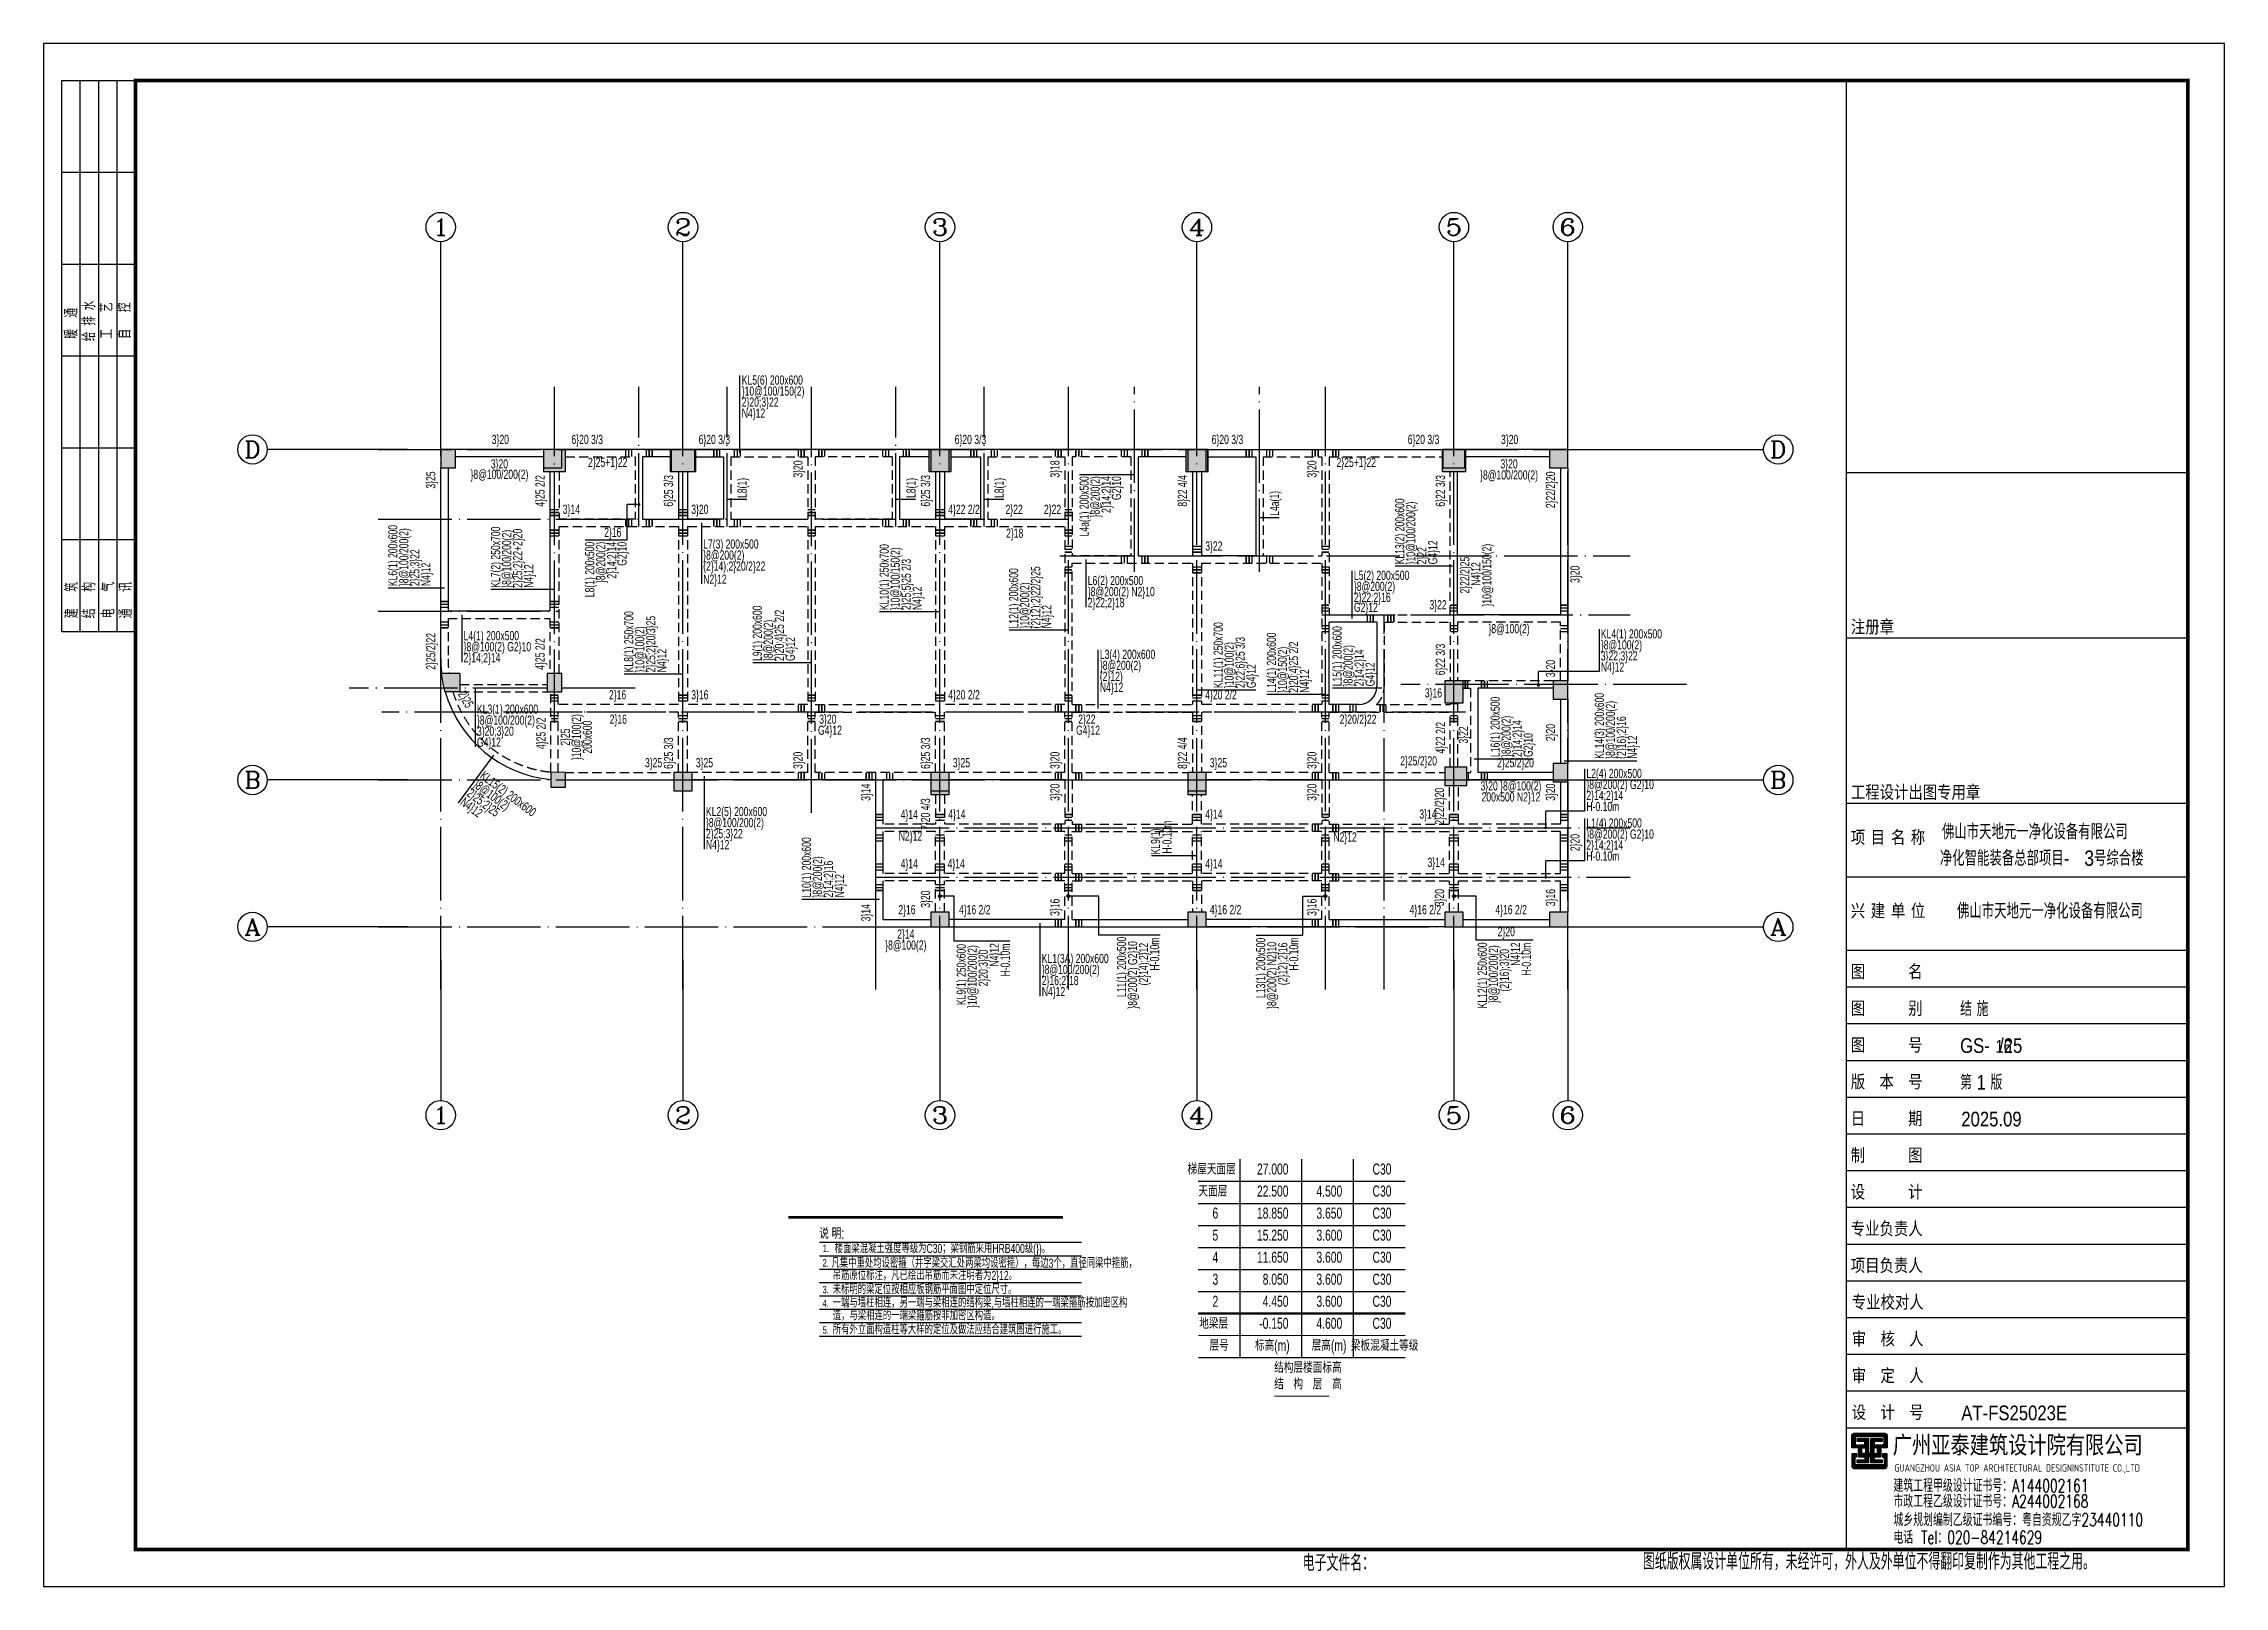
# Model space of a CAD drawing. Extents: x 299218 to 746073, y -331171 to -40619.
# Drawn here: x 597473 to 656873, y -124619 to -82619 of the extents above; entities that cross this region are included whole.
import ezdxf
from ezdxf.enums import TextEntityAlignment as Align

# ---------------------------------------------------------------- set-up
doc = ezdxf.new("R2010")
doc.units = 0
doc.header["$LTSCALE"] = 1000
doc.header["$MEASUREMENT"] = 0
doc.linetypes.add('DASHED', pattern=[0.375, 0.25, -0.125])
doc.linetypes.add('DOTE', pattern=[2.42, 2, -0.2, 0.02, -0.2])
for name, color, linetype in [('13', 4, 'Continuous'), ('14', 2, 'Continuous'), ('_0', 7, 'Continuous'), ('AXIS', 3, 'Continuous'), ('AXIS_TEXT', 7, 'Continuous'), ('DIM_SYMB', 3, 'Continuous'), ('DOTE', 1, 'Continuous'), ('PUB_TITLE', 4, 'Continuous'), ('TEXT', 7, 'Continuous'), ('WALL', 4, 'Continuous'), ('X向主梁密箍', 7, 'Continuous'), ('X向主梁编号', 6, 'Continuous'), ('X向主梁钢筋', 7, 'Continuous'), ('X向主梁集中标注', 7, 'Continuous'), ('X向次梁密箍', 7, 'Continuous'), ('X向次梁编号', 7, 'Continuous'), ('X向次梁钢筋', 7, 'Continuous'), ('X向次梁集中标注', 7, 'Continuous'), ('Y向主梁密箍', 7, 'Continuous'), ('Y向主梁编号', 6, 'Continuous'), ('Y向主梁钢筋', 2, 'Continuous'), ('Y向主梁集中标注', 2, 'Continuous'), ('Y向次梁密箍', 7, 'Continuous'), ('Y向次梁编号', 7, 'Continuous'), ('Y向次梁钢筋', 7, 'Continuous'), ('Y向次梁集中标注', 7, 'Continuous'), ('柱线', 2, 'Continuous'), ('梁实线', 4, 'Continuous'), ('梁楼面标高', 7, 'Continuous'), ('梁虚线', 4, 'DASHED'), ('节点大样钢筋', 6, 'Continuous')]:
    doc.layers.add(name, color=color, linetype=linetype)
doc.styles.add('_HZTXT', font='gs_txt.shx', dxfattribs={"width": 0.8, "bigfont": 'gs_hztxt.shx'})
doc.styles.add('_TCH_AXIS', font='COMPLEX', dxfattribs={"bigfont": 'GBCBIG'})
doc.styles.add('COMPLEX', font='COMPLEX')
doc.styles.add('GS_Rein', font='GS_TXT.shx', dxfattribs={"width": 0.7, "bigfont": 'GS_HZTXT.shx'})
doc.styles.add('HT', font='')
doc.styles.add('HZTXT', font='txt.shx', dxfattribs={"bigfont": 'hztxt.shx'})
doc.styles.add('hztxt0', font='romans.shx', dxfattribs={"bigfont": 'gbcbig0.shx'})
doc.styles.get("Standard").update_dxf_attribs({"font": 'gbenor.shx', "bigfont": 'gbcbig.shx'})
doc.styles.add('宋体', font='')
doc.styles.get('HT').set_extended_font_data('SimHei')
doc.styles.get('宋体').set_extended_font_data('SimSun')

msp = doc.modelspace()

# ---------------------------------------------------------------- texts
at = {"layer": '13', "color": 2, "style": '_HZTXT', "width": 0.85}
msp.add_text('16', height=350, dxfattribs=at).set_placement((650638.4, -110090.9))
at = {"layer": 'TEXT', "style": 'GS_Rein', "width": 0.7}
for s, height, p in [('说 明:', 300, (618598.8, -115158.7, 300)), ('2.', 200, (618689.8, -115912.2, 300)), ('1.', 200, (618692.7, -115519.2, 300)), (' 凡集中重处均设密箍（井字梁交汇处两梁均设密箍），每边3个，直径同梁中箍筋，', 250, (618867.1, -115945.7, 300)), ('未标明的梁定位按相应板钢筋平面图中定位尺寸。', 250, (618966.1, -116660.4, 300)), ('吊筋原位标注，凡已绘出吊筋而未注明者为2}12。', 250, (618967.1, -116280.1, 300)), ('4.', 200, (618689.8, -117010.7, 300)), ('3.', 200, (618689.8, -116640.8, 300)), ('一端与墙柱相连，另一端与梁相连的结构梁,与墙柱相连的一端梁箍筋按加密区构', 250, (618966.1, -117025.9, 300)), ('5.', 200, (618689.8, -117739.8, 300)), ('所有外立面构造柱等大样的定位及做法应结合建筑图进行施工。', 250, (618966.1, -117754.9, 300)), ('造，与梁相连的一端梁箍筋按非加密区构造。', 250, (618967.1, -117373.6, 300))]:
    msp.add_text(s, height=height, dxfattribs=at).set_placement(p)
at = {"layer": 'TEXT', "color": 4, "style": 'GS_Rein', "width": 0.7}
msp.add_text('楼面梁混凝土强度等级为C30；梁钢筋采用HRB400级(})。', height=250, dxfattribs=at).set_placement((619018.4, -115545.6))
at = {"layer": 'X向主梁编号', "color": 151, "style": 'GS_Rein', "width": 0.7}
for s, p in [('KL5(6) 200x600', (616488.7, -91653.1)), ('KL4(1) 200x500', (639888.7, -98563.1)), ('KL3(1) 200x600', (609276.9, -100612.1)), ('KL2(5) 200x600', (615513.7, -103400.6)), ('KL1(3A) 200x600', (624660.9, -107400.6))]:
    msp.add_text(s, height=250, dxfattribs=at).set_placement(p, align=Align.TOP_LEFT)
msp.add_text('KL15(2) 200x600', height=250, rotation=323, dxfattribs=at).set_placement((609487.3, -102398.3), align=Align.TOP_LEFT)
at = {"layer": 'X向主梁钢筋', "color": 151, "style": 'GS_Rein', "width": 0.7}
for s, p in [('3}20', (609679.2, -93595.6)), ('6}20 3/3', (615313.7, -93595.6)), ('6}20 3/3', (622288.7, -93595.6)), ('6}20 3/3', (629288.7, -93595.6)), ('3}25', (613852.8, -102395.6)), ('3}25', (615238.7, -102395.6)), ('3}25', (622238.7, -102395.6)), ('3}25', (629238.7, -102395.6)), ('4}16 2/2', (622406, -106395.6)), ('4}16 2/2', (629238.7, -106395.6))]:
    msp.add_text(s, height=250, dxfattribs=at).set_placement(p, align=Align.BOTTOM_LEFT)
for s, p in [('6}20 3/3', (612279.3, -93595.6)), ('2}16', (620988.7, -106395.6))]:
    msp.add_text(s, height=250, dxfattribs=at).set_placement(p, align=Align.BOTTOM_CENTER)
for s, p in [('6}20 3/3', (635488.7, -93595.6)), ('3}20', (637638.9, -93595.6)), ('2}25/2}20', (635426.2, -102345.6)), ('2}25/2}20', (638066, -102395.6)), ('4}16 2/2', (635538.7, -106395.6)), ('4}16 2/2', (637875.2, -106395.6))]:
    msp.add_text(s, height=250, dxfattribs=at).set_placement(p, align=Align.BOTTOM_RIGHT)
for s, p in [('}8@100/200(2)', (609888.7, -94218.2)), ('3}20', (609888.7, -93935.6)), ('2}25+1}22', (612838.7, -93890.9)), ('2}25+1}22', (633227.6, -93894.4)), ('}8@100/200(2)', (637388.7, -94235.3)), ('3}20', (637388.7, -93935.6)), ('3}20 }8@100(2)', (637440.7, -102701.9)), ('200x500 N2}12', (637440.7, -103001.9)), ('2}14', (620957.2, -106735.6)), ('2}20', (637313.7, -106669.8)), ('}8@100(2)', (620957.2, -107035.6))]:
    msp.add_text(s, height=250, dxfattribs=at).set_placement(p, align=Align.TOP_CENTER)
msp.add_text('2}25', height=250, rotation=299.226094, dxfattribs=at).set_placement((608687.7, -100360.1), align=Align.BOTTOM_LEFT)
at = {"layer": 'X向主梁集中标注', "color": 151, "style": 'GS_Rein', "width": 0.7}
for s, p in [('}10@100/150(2)', (616488.7, -91953.1)), ('2}20;3}22', (616488.7, -92253.1)), ('N4}12', (616488.7, -92553.1)), ('}8@100(2)', (639888.7, -98863.1)), ('3}22;3}22', (639888.7, -99163.1)), ('N4}12', (639888.7, -99463.1)), ('}8@100/200(2)', (609276.9, -100912.1)), ('3}20;3}20', (609276.9, -101212.1)), ('G4}12', (609276.9, -101512.1)), ('}8@100/200(2)', (615513.7, -103700.6)), ('2}25;3}22', (615513.7, -104000.6)), ('N4}12', (615513.7, -104300.6)), ('}8@100/200(2)', (624660.9, -107700.6)), ('2}16;2}18', (624660.9, -108000.6)), ('N4}12', (624660.9, -108300.6))]:
    msp.add_text(s, height=250, dxfattribs=at).set_placement(p, align=Align.TOP_LEFT)
for s, p in [('}8@100(2)', (609308.3, -102639)), ('N4}12', (608950.1, -103120.4)), ('2}25;2}25', (609129.2, -102879.7))]:
    msp.add_text(s, height=250, rotation=323, dxfattribs=at).set_placement(p, align=Align.TOP_LEFT)
at = {"layer": 'X向次梁编号', "color": 151, "style": 'GS_Rein', "width": 0.7}
for s, p in [('L7(3) 200x500', (615438.7, -96118.1)), ('L6(2) 200x500', (625913.7, -97112.1)), ('L5(2) 200x500', (633163.7, -96969.1)), ('L4(1) 200x500', (608913.7, -98612.1)), ('L3(4) 200x600', (626243.3, -99119.1)), ('L2(4) 200x500', (639495.4, -102363.1)), ('L1(4) 200x500', (639495.4, -103713.1))]:
    msp.add_text(s, height=250, dxfattribs=at).set_placement(p, align=Align.TOP_LEFT)
at = {"layer": 'X向次梁钢筋', "color": 151, "style": 'GS_Rein', "width": 0.7}
for s, p in [('3}14', (611613.7, -95495.6)), ('3}20', (615113.7, -95495.6)), ('4}22 2/2', (622113.7, -95495.6)), ('3}22', (629113.7, -96495.6)), ('2}16', (612872.5, -100545.6)), ('3}16', (615113.7, -100545.6)), ('4}20 2/2', (622113.7, -100545.6)), ('4}20 2/2', (629113.7, -100545.6)), ('4}14', (622113.7, -103795.6)), ('4}14', (629113.7, -103795.6)), ('4}14', (629113.7, -105145.6))]:
    msp.add_text(s, height=250, dxfattribs=at).set_placement(p, align=Align.BOTTOM_LEFT)
for s, p in [('2}22', (624143.3, -95495.6)), ('2}22', (625188.7, -95495.6)), ('3}22', (635688.7, -98095.6)), ('3}16', (635563.7, -100495.6)), ('3}14', (635413.7, -103795.5)), ('3}14', (635637.9, -105106.8))]:
    msp.add_text(s, height=250, dxfattribs=at).set_placement(p, align=Align.BOTTOM_RIGHT)
for s, p in [('2}16', (612975.6, -95797.2)), ('2}18', (623923.7, -95822.4)), ('}8@100(2)', (637388.7, -98421.9)), ('2}16', (613126.2, -100885.6)), ('3}20', (618833.6, -100885.6)), ('2}22', (625888.7, -100885.6)), ('2}20/2}22', (633276.2, -100885.6)), ('G4}12', (618890.8, -101185.6)), (' G4}12', (625888.7, -101185.6)), (' N2}12', (621051.2, -104068.8)), (' N2}12', (632888.7, -104091.1))]:
    msp.add_text(s, height=250, dxfattribs=at).set_placement(p, align=Align.TOP_CENTER)
for p in [(621051.2, -103805.1), (621051.2, -105145.6), (622329.8, -105145.6)]:
    msp.add_text('4}14', height=250, dxfattribs=at).set_placement(p, align=Align.BOTTOM_CENTER)
at = {"layer": 'X向次梁集中标注', "color": 151, "style": 'GS_Rein', "width": 0.7}
for s, p in [('}8@200(2)', (615438.7, -96418.1)), ('(2}14);2}20/2}22', (615438.7, -96718.1)), ('N2}12', (615438.7, -97073.6)), ('}8@200(2) N2}10', (625913.7, -97412.1)), ('}8@200(2)', (633163.7, -97269.1)), ('2}22;2}18', (625913.7, -97712.1)), ('2}22;2}16', (633163.7, -97569.1)), ('G2}12', (633163.7, -97838.5)), ('}8@100(2) G2}10', (608913.7, -98912.1)), ('2}14;2}14', (608913.7, -99212.1)), ('}8@200(2)', (626243.3, -99419.1)), ('(2}12)', (626243.3, -99719.1)), ('N4}12', (626243.3, -100019.1)), ('}8@200(2) G2}10', (639495.4, -102663.1)), ('2}14;2}14', (639495.4, -102963.1)), ('}8@200(2) G2}10', (639495.4, -104013.1)), ('2}14;2}14', (639495.4, -104313.1))]:
    msp.add_text(s, height=250, dxfattribs=at).set_placement(p, align=Align.TOP_LEFT)
at = {"layer": 'X向次梁集中标注', "color": 6, "style": 'GS_Rein', "width": 0.7}
for p in [(639495.4, -103263.1), (639495.4, -104613.1)]:
    msp.add_text('H-0.10m', height=250, dxfattribs=at).set_placement(p, align=Align.TOP_LEFT)
at = {"layer": 'Y向主梁编号', "color": 151, "style": 'GS_Rein', "width": 0.7}
for s, p in [('KL13(2) 200x600', (634286.2, -96795.3)), ('KL6(1) 200x600', (606859.4, -97389.7)), ('KL7(2) 250x700', (609658.7, -97433.5)), ('KL10(1) 250x700', (620243.7, -98040.6)), ('KL8(1) 250x700', (613286.2, -99735.2)), ('KL11(1) 250x700', (629341.2, -100165.6)), ('KL14(3) 200x600', (639723.7, -102090.6)), ('KL9(1) 250x600', (622341.2, -108796.8)), ('KL12(1) 250x600', (636534.7, -108884.2))]:
    msp.add_text(s, height=250, rotation=90, dxfattribs=at).set_placement(p, align=Align.TOP_LEFT)
at = {"layer": 'Y向主梁编号', "color": 6, "style": 'GS_Rein', "width": 0.7}
msp.add_text('H-0.10m', height=250, rotation=90, dxfattribs=at).set_placement((627946.4, -104220.6), align=Align.TOP_CENTER)
at = {"layer": 'Y向主梁编号', "color": 151, "style": 'GS_Rein', "width": 0.7}
msp.add_text('KL9(1)', height=250, rotation=90, dxfattribs=at).set_placement((627633.6, -104341.6), align=Align.TOP_CENTER)
at = {"layer": 'Y向主梁钢筋', "color": 151, "style": 'GS_Rein', "width": 0.7}
for s, p in [('3}25', (608218.7, -94265.6)), ('4}25 2/2', (611193.7, -94365.6)), ('6}25 3/3', (614693.7, -94365.6)), ('6}25 3/3', (621693.7, -94365.6)), ('8}22 4/4', (628693.7, -94365.6)), ('6}22 3/3', (635718.7, -94365.6)), ('2}22/2}20', (638718.7, -94265.6)), ('7}20 4/3', (621693.7, -103165.6)), ('2}22/2}20', (635693.7, -102880.1)), ('3}20', (638718.7, -102763.6))]:
    msp.add_text(s, height=250, rotation=90, dxfattribs=at).set_placement(p, align=Align.BOTTOM_RIGHT)
for s, p in [('2}22/2}25', (636058.7, -97090.6)), (' N4}12', (636358.7, -97090.6)), ('}10@100/150(2)', (636658.7, -97090.6)), ('3}20', (639058.7, -97065.6)), ('}10@100(2)', (611858.7, -101500.2)), ('2}25', (611558.7, -101500.2)), ('200x600', (612155.4, -101500.2)), ('3}22', (636017.9, -101440.6)), ('2}20', (639058.7, -104371.2))]:
    msp.add_text(s, height=250, rotation=90, dxfattribs=at).set_placement(p, align=Align.TOP_CENTER)
for s, p in [('2}25/2}22', (608218.7, -99665.6)), ('4}25 2/2', (611193.7, -99665.6)), ('6}22 3/3', (635718.7, -99815.6)), ('3}20', (638718.7, -99865.6)), ('4}25 2/2', (611218.7, -101824.2)), ('6}25 3/3', (614693.7, -102365.6)), ('6}25 3/3', (621693.7, -102365.6)), ('8}22 4/4', (628693.7, -102365.6)), ('4}22 2/2', (635718.7, -101945.7)), ('2}20', (638718.7, -101610.4)), ('3}20', (621693.7, -106144.1)), ('3}20', (635693.7, -106103.1)), ('3}16', (638718.7, -106103.1))]:
    msp.add_text(s, height=250, rotation=90, dxfattribs=at).set_placement(p, align=Align.BOTTOM_LEFT)
at = {"layer": 'Y向主梁集中标注', "color": 151, "style": 'GS_Rein', "width": 0.7}
for s, p in [('}10@100/200(2)', (634586.2, -96795.3)), ('}8@100/200(2)', (607159.4, -97389.7)), ('}8@100/200(2)', (609958.7, -97433.5)), ('2}25;2}22+2}20', (610258.7, -97433.5)), ('G4}12', (635186.2, -96795.3)), ('2}25;3}22', (607459.4, -97389.7)), ('N4}12', (607759.4, -97389.7)), ('N4}12', (610558.7, -97433.5)), ('}10@100/150(2)', (620543.7, -98040.6)), ('2}25;5}25 2/3', (620843.7, -98040.6)), ('2}22', (634886.2, -96795.3)), ('N4}12', (621143.7, -98040.6)), ('}10@100(2)', (613586.2, -99735.2)), ('2}25;2}20/3}25', (613886.2, -99735.2)), ('N4}12', (614186.2, -99735.2)), ('}10@100(2)', (629641.2, -100165.6)), ('2}22;6}25 3/3', (629941.2, -100165.6)), ('G4}12', (630241.2, -100165.6)), ('}8@100/200(2)', (640023.7, -102090.6)), ('(2}16);2}16', (640323.7, -102090.6)), ('N4}12', (640623.7, -102090.6)), ('}10@100/200(2)', (622641.2, -108870.9)), ('2}20;3}20', (622941.2, -108285.3)), ('N4}12', (623241.2, -107746.8)), ('}8@100/200(2)', (636834.7, -108742.8)), ('(2}16);3}20', (637134.7, -108426.5)), ('N4}12', (637434.7, -107726.5))]:
    msp.add_text(s, height=250, rotation=90, dxfattribs=at).set_placement(p, align=Align.TOP_LEFT)
at = {"layer": 'Y向主梁集中标注', "color": 6, "style": 'GS_Rein', "width": 0.7}
for p in [(623541.2, -108016), (637734.7, -107995.7)]:
    msp.add_text('H-0.10m', height=250, rotation=90, dxfattribs=at).set_placement(p, align=Align.TOP_LEFT)
at = {"layer": 'Y向次梁编号', "color": 151, "style": 'GS_Rein', "width": 0.7}
for s, p in [('L4a(1) 200x500', (625689.6, -94395.4)), ('L8(1) 200x500', (612222.6, -96182.1))]:
    msp.add_text(s, height=250, rotation=90, dxfattribs=at).set_placement(p, align=Align.TOP_RIGHT)
for s, p in [('L8(1)', (616373.7, -94715.6)), ('L8(1)', (620973.7, -94715.6)), ('L8(1)', (623373.7, -94715.6)), ('L4a(1)', (630873.7, -95135.8))]:
    msp.add_text(s, height=250, rotation=90, dxfattribs=at).set_placement(p, align=Align.TOP_CENTER)
for s, p in [('L12(1) 200x600', (623768.7, -98540.6)), ('L9(1) 200x600', (616786.2, -99426.8)), ('L15(1) 200x600', (632579.8, -100116.1)), ('L14(1) 200x600', (630792.2, -100290.6)), ('L16(1) 200x500', (636885.2, -102040.6)), ('L10(1) 200x600', (618126.2, -105865.6)), ('L11(1) 200x500', (626708.7, -108575.1)), ('L13(1) 200x500', (630500, -108602))]:
    msp.add_text(s, height=250, rotation=90, dxfattribs=at).set_placement(p, align=Align.TOP_LEFT)
at = {"layer": 'Y向次梁钢筋', "color": 151, "style": 'GS_Rein', "width": 0.7}
for s, p in [('3}20', (618218.7, -93965.6)), ('3}18', (625218.7, -93965.6)), ('3}20', (632218.7, -93965.6)), ('3}14', (620068.7, -102765.6)), ('3}20', (625218.7, -102765.6)), ('3}20', (632218.7, -102765.6))]:
    msp.add_text(s, height=250, rotation=90, dxfattribs=at).set_placement(p, align=Align.BOTTOM_RIGHT)
for s, p in [('3}20', (618218.7, -102365.6)), ('3}20', (625218.7, -102365.6)), ('3}20', (632218.7, -102365.6)), ('3}14', (620068.7, -106515.6)), ('3}16', (625218.7, -106365.6)), ('3}16', (632218.7, -106365.6))]:
    msp.add_text(s, height=250, rotation=90, dxfattribs=at).set_placement(p, align=Align.BOTTOM_LEFT)
at = {"layer": 'Y向次梁集中标注', "color": 151, "style": 'GS_Rein', "width": 0.7}
for s, p in [('}8@200(2)', (625989.6, -94395.4)), ('2}14;2}14', (626289.6, -94395.4)), ('G2}10', (626567.9, -94395.4)), ('}8@200(2)', (612522.6, -96182.1)), ('2}14;2}14', (612822.6, -96182.1)), ('G2}10', (613100.9, -96182.1))]:
    msp.add_text(s, height=250, rotation=90, dxfattribs=at).set_placement(p, align=Align.TOP_RIGHT)
for s, p in [('}10@200(2)', (624068.7, -98540.6)), ('(2}12);2}22/2}25', (624368.7, -98540.6)), ('N4}12', (624668.7, -98540.6)), ('}8@200(2)', (617086.2, -99426.8)), ('2}20;4}25 2/2', (617386.2, -99426.8)), ('G4}12', (617686.2, -99426.8)), ('}10@150(2)', (631092.2, -100290.6)), ('2}20;4}25 2/2', (631392.2, -100290.6)), ('}8@200(2)', (632879.8, -100116.1)), ('2}14;2}14', (633179.8, -100116.1)), ('N4}12', (631692.2, -100290.6)), ('G4}12', (633479.8, -100116.1)), ('}8@200(2)', (637185.2, -102040.6)), ('2}14;2}14', (637485.2, -102040.6)), ('G2}10', (637784.1, -102040.6)), ('}8@200(2)', (618426.2, -105865.6)), ('2}14;2}16', (618726.2, -105865.6)), ('N4}12', (619026.2, -105865.6)), ('}8@200(2) G2}10', (627008.7, -108891.4)), ('(2}14);2}12', (627308.7, -108258.7)), ('}8@200(2) N2}10', (630800, -108898.2)), ('(2}12);2}16', (631100, -108252))]:
    msp.add_text(s, height=250, rotation=90, dxfattribs=at).set_placement(p, align=Align.TOP_LEFT)
at = {"layer": 'Y向次梁集中标注', "color": 6, "style": 'GS_Rein', "width": 0.7}
for p in [(627608.7, -107854.9), (631400, -107854.9)]:
    msp.add_text('H-0.10m', height=250, rotation=90, dxfattribs=at).set_placement(p, align=Align.TOP_LEFT)

# ---------------------------------------------------------------- blocks, each defined once
blk = doc.blocks.new('首层墙柱模板')
at = {"layer": '柱线', "color": 6}
for points in [[(-1105943, -453479), (-1105543, -453479), (-1105543, -452979), (-1105943, -452979)], [(-1103143, -453579), (-1102543, -453579), (-1102543, -452979), (-1103143, -452979)], [(-1099693, -453579), (-1098993, -453579), (-1098993, -452979), (-1099693, -452979)], [(-1092643, -453579), (-1092043, -453579), (-1092043, -452979), (-1092643, -452979)], [(-1085643, -453579), (-1085043, -453579), (-1085043, -452979), (-1085643, -452979)], [(-1078668, -453579), (-1078018, -453579), (-1078018, -452979), (-1078668, -452979)], [(-1075743, -453479), (-1075243, -453479), (-1075243, -452979), (-1075743, -452979)], [(-1103043, -459579), (-1102643, -459579), (-1102643, -459079), (-1103043, -459079)], [(-1078593, -459879), (-1078093, -459879), (-1078093, -459279), (-1078593, -459279)], [(-1075643, -459779), (-1075243, -459779), (-1075243, -459279), (-1075643, -459279)], [(-1075643, -462029), (-1075243, -462029), (-1075243, -461529), (-1075643, -461529)], [(-1102943, -462179), (-1102543, -462179), (-1102543, -461779), (-1102943, -461764)], [(-1099593, -462279), (-1099093, -462279), (-1099093, -461779), (-1099593, -461779)], [(-1092593, -462379), (-1092093, -462379), (-1092093, -461779), (-1092593, -461779)], [(-1085593, -462379), (-1085093, -462379), (-1085093, -461779), (-1085593, -461779)], [(-1078593, -462129), (-1077993, -462129), (-1077993, -461629), (-1078593, -461629)], [(-1092593, -465979), (-1092093, -465979), (-1092093, -465579), (-1092593, -465579)], [(-1085593, -465979), (-1085093, -465979), (-1085093, -465579), (-1085593, -465579)], [(-1078593, -465979), (-1078093, -465979), (-1078093, -465579), (-1078593, -465579)], [(-1075743, -465979), (-1075243, -465979), (-1075243, -465579), (-1075743, -465579)]]:
    blk.add_lwpolyline(points, close=True, dxfattribs=at)
for points in [[(-1105418, -459079), (-1105919, -459079)], [(-1105818, -459579), (-1105844, -459479), (-1105878, -459351), (-1105919, -459079)], [(-1105418, -459079), (-1105418, -459579), (-1105818, -459579)]]:
    blk.add_lwpolyline(points, dxfattribs=at)
blk = doc.blocks.new('2层梁板模板图')
at = {"layer": 'WALL'}
for centre, radius, start, end in [((-995391, -553554), 3300, 180, 186.96206), ((-973691, -554304), 700, 270, 270.00038)]:
    blk.add_arc(centre, radius, start, end, dxfattribs=at)
at = {"layer": '梁实线'}
for p, q in [((-995891, -547854), (-998291, -547854)), ((-995891, -548054), (-998291, -548054)), ((-992416, -547854), (-995291, -547854)), ((-992416, -548054), (-993191, -548054)), ((-993191, -548054), (-993191, -549754)), ((-985391, -547854), (-991766, -547854)), ((-991766, -548054), (-990991, -548054)), ((-990991, -548054), (-990991, -549754)), ((-985391, -548054), (-986191, -548054)), ((-986191, -548054), (-986191, -549754)), ((-978391, -547854), (-984791, -547854)), ((-984791, -548054), (-983991, -548054)), ((-983991, -548054), (-983991, -549754)), ((-978391, -548054), (-979691, -548054)), ((-979691, -548054), (-979691, -550754)), ((-977791, -547854), (-971391, -547854)), ((-977791, -548054), (-976491, -548054)), ((-976491, -548054), (-976491, -550754)), ((-968491, -547854), (-970791, -547854)), ((-968491, -548054), (-970791, -548054)), ((-998691, -553548), (-998691, -548354)), ((-998491, -548354), (-998491, -552254)), ((-995716, -548454), (-995716, -552254)), ((-992216, -548454), (-992216, -549754)), ((-991966, -548454), (-991966, -549754)), ((-985216, -548454), (-985216, -549754)), ((-984966, -548454), (-984966, -549754)), ((-978216, -548454), (-978216, -550754)), ((-977966, -548454), (-977966, -550754)), ((-970991, -552354), (-970991, -548454)), ((-968191, -548354), (-968191, -552354)), ((-967991, -548354), (-967991, -554154)), ((-993191, -549754), (-992216, -549754)), ((-990991, -549754), (-991966, -549754)), ((-986191, -549754), (-985216, -549754)), ((-983991, -549754), (-984966, -549754)), ((-979691, -550754), (-978216, -550754)), ((-976491, -550754), (-977966, -550754)), ((-998491, -552254), (-995716, -552254)), ((-968191, -552354), (-970991, -552354)), ((-973191, -552554), (-974491, -552554)), ((-974491, -554804), (-974491, -552554)), ((-973191, -552554), (-973191, -554304)), ((-968391, -554354), (-970441, -554354)), ((-970441, -554354), (-970441, -556654)), ((-968191, -554654), (-968191, -556404)), ((-967991, -554654), (-967991, -556404)), ((-973691, -554804), (-974491, -554804)), ((-995291, -556854), (-992341, -556854)), ((-986841, -556854), (-991841, -556854)), ((-986841, -560854), (-986841, -556854)), ((-985341, -556854), (-986641, -556854)), ((-986641, -558054), (-986641, -556854)), ((-981691, -556854), (-984841, -556854)), ((-981491, -556854), (-978341, -556854)), ((-974691, -556854), (-977841, -556854)), ((-974491, -556854), (-971341, -556854)), ((-968391, -556854), (-970741, -556854)), ((-968391, -556654), (-970441, -556654)), ((-968191, -556904), (-968191, -558054)), ((-967991, -556904), (-967991, -560454)), ((-986641, -559404), (-986641, -558254)), ((-968191, -559404), (-968191, -558254)), ((-986641, -560654), (-986641, -559604)), ((-968191, -560454), (-968191, -559604)), ((-986641, -560654), (-985341, -560654)), ((-981691, -560654), (-984841, -560654)), ((-981491, -560654), (-978341, -560654)), ((-974691, -560654), (-977841, -560654)), ((-974491, -560654), (-971341, -560654)), ((-970841, -560654), (-968491, -560654)), ((-986841, -560854), (-985341, -560854)), ((-984841, -560854), (-978341, -560854)), ((-971341, -560854), (-977841, -560854)), ((-970841, -560854), (-968491, -560854))]:
    blk.add_line(p, q, dxfattribs=at)
for centre, radius, start, end in [((-995391, -553554), 3300, 195.82662, 264.78427), ((-973691, -554304), 500, 270, 0)]:
    blk.add_arc(centre, radius, start, end, dxfattribs=at)
at = {"layer": '梁虚线'}
for p, q in [((-995291, -548054), (-993391, -548054)), ((-993391, -548054), (-993391, -549754)), ((-990791, -548054), (-988691, -548054)), ((-990791, -548054), (-990791, -549754)), ((-988691, -548054), (-988691, -549754)), ((-986391, -548054), (-988491, -548054)), ((-988491, -548054), (-988491, -549754)), ((-986391, -548054), (-986391, -549754)), ((-983791, -548054), (-981691, -548054)), ((-983791, -548054), (-983791, -549754)), ((-981691, -548054), (-981691, -549754)), ((-979891, -548054), (-981491, -548054)), ((-981491, -548054), (-981491, -550754)), ((-979891, -548054), (-979891, -550754)), ((-976291, -548054), (-974691, -548054)), ((-976291, -548054), (-976291, -550754)), ((-974691, -548054), (-974691, -550754)), ((-974491, -548054), (-971391, -548054)), ((-974491, -548054), (-974491, -552354)), ((-995466, -548454), (-995466, -549754)), ((-971191, -552354), (-971191, -548454)), ((-993391, -549754), (-995466, -549754)), ((-995466, -549954), (-992216, -549954)), ((-995466, -553954), (-995466, -549954)), ((-992216, -549954), (-992216, -554804)), ((-991966, -549954), (-988691, -549954)), ((-991966, -549954), (-991966, -554804)), ((-990791, -549754), (-988691, -549754)), ((-988691, -549954), (-988691, -554804)), ((-986391, -549754), (-988491, -549754)), ((-988491, -549954), (-985216, -549954)), ((-988491, -549954), (-988491, -554804)), ((-985216, -549954), (-985216, -554804)), ((-984966, -549954), (-981691, -549954)), ((-984966, -549954), (-984966, -554804)), ((-983791, -549754), (-981691, -549754)), ((-981691, -549954), (-981691, -554804)), ((-979891, -550754), (-981491, -550754)), ((-981491, -550954), (-978216, -550954)), ((-981491, -554804), (-981491, -550954)), ((-978216, -550954), (-978216, -554804)), ((-977966, -550954), (-974691, -550954)), ((-977966, -550954), (-977966, -554804)), ((-976291, -550754), (-974691, -550754)), ((-974691, -550954), (-974691, -554804)), ((-974491, -552354), (-971191, -552354)), ((-998491, -552454), (-995716, -552454)), ((-998491, -552454), (-998491, -553563)), ((-995716, -552454), (-995716, -553954)), ((-972991, -552554), (-971191, -552554)), ((-972991, -552554), (-972991, -554304)), ((-971191, -552554), (-971191, -554154)), ((-968191, -552554), (-970991, -552554)), ((-970991, -552554), (-970991, -554154)), ((-968191, -554154), (-968191, -552554)), ((-968391, -554154), (-970841, -554154)), ((-998166, -554254), (-995791, -554254)), ((-998166, -554454), (-995791, -554454)), ((-995691, -556639), (-995691, -554454)), ((-995491, -554804), (-995491, -554454)), ((-971191, -554754), (-971191, -554804)), ((-970991, -554754), (-970991, -556504)), ((-970841, -554354), (-970641, -554354)), ((-970641, -554354), (-970641, -556654)), ((-992216, -554804), (-995491, -554804)), ((-992216, -555004), (-995491, -555004)), ((-995491, -556647), (-995491, -555004)), ((-992216, -556654), (-992216, -555004)), ((-988691, -554804), (-991966, -554804)), ((-988691, -555004), (-991966, -555004)), ((-991966, -556654), (-991966, -555004)), ((-988691, -556654), (-988691, -555004)), ((-988491, -554804), (-985216, -554804)), ((-988491, -555004), (-985216, -555004)), ((-988491, -556654), (-988491, -555004)), ((-985216, -556654), (-985216, -555004)), ((-981691, -554804), (-984966, -554804)), ((-981691, -555004), (-984966, -555004)), ((-984966, -556654), (-984966, -555004)), ((-981691, -556654), (-981691, -555004)), ((-981491, -554804), (-978216, -554804)), ((-981491, -555004), (-978216, -555004)), ((-981491, -556654), (-981491, -555004)), ((-978216, -555004), (-978216, -556654)), ((-974691, -554804), (-977966, -554804)), ((-974691, -555004), (-977966, -555004)), ((-977966, -555004), (-977966, -556654)), ((-974691, -556654), (-974691, -555004)), ((-974491, -555004), (-971191, -555004)), ((-974491, -556654), (-974491, -555004)), ((-973201, -554804), (-971191, -554804)), ((-971191, -556504), (-971191, -555004)), ((-995311, -556654), (-992341, -556654)), ((-988691, -556654), (-991841, -556654)), ((-985341, -556654), (-988491, -556654)), ((-981691, -556654), (-984841, -556654)), ((-981691, -556854), (-981691, -558054)), ((-981491, -556654), (-978341, -556654)), ((-981491, -556854), (-981491, -558054)), ((-974691, -556654), (-977841, -556654)), ((-974691, -556854), (-974691, -558054)), ((-974491, -556654), (-971341, -556654)), ((-974491, -556854), (-974491, -558054)), ((-971216, -558054), (-971216, -557004)), ((-970966, -558054), (-970966, -557004)), ((-970741, -556654), (-970641, -556654)), ((-985216, -557254), (-985216, -558054)), ((-984966, -557254), (-984966, -558054)), ((-978216, -558054), (-978216, -557254)), ((-977966, -558054), (-977966, -557254)), ((-985216, -558054), (-986641, -558054)), ((-985216, -558254), (-986641, -558254)), ((-985216, -559404), (-985216, -558254)), ((-981691, -558054), (-984966, -558054)), ((-981691, -558254), (-984966, -558254)), ((-984966, -559404), (-984966, -558254)), ((-981691, -559404), (-981691, -558254)), ((-981491, -558054), (-978216, -558054)), ((-981491, -558254), (-978216, -558254)), ((-981491, -559404), (-981491, -558254)), ((-978216, -559404), (-978216, -558254)), ((-974691, -558054), (-977966, -558054)), ((-974691, -558254), (-977966, -558254)), ((-977966, -559404), (-977966, -558254)), ((-974691, -559404), (-974691, -558254)), ((-974491, -558054), (-971216, -558054)), ((-974491, -558254), (-971216, -558254)), ((-974491, -559404), (-974491, -558254)), ((-971216, -559404), (-971216, -558254)), ((-968191, -558054), (-970966, -558054)), ((-968191, -558254), (-970966, -558254)), ((-970966, -559404), (-970966, -558254)), ((-985216, -559404), (-986641, -559404)), ((-981691, -559404), (-984966, -559404)), ((-981491, -559404), (-978216, -559404)), ((-974691, -559404), (-977966, -559404)), ((-974491, -559404), (-971216, -559404)), ((-970966, -559404), (-968191, -559404)), ((-985216, -559604), (-986641, -559604)), ((-985216, -560454), (-985216, -559604)), ((-981691, -559604), (-984966, -559604)), ((-984966, -560454), (-984966, -559604)), ((-981691, -560654), (-981691, -559604)), ((-981491, -559604), (-978216, -559604)), ((-981491, -560654), (-981491, -559604)), ((-978216, -559604), (-978216, -560454)), ((-974691, -559604), (-977966, -559604)), ((-977966, -559604), (-977966, -560454)), ((-974691, -560654), (-974691, -559604)), ((-974491, -559604), (-971216, -559604)), ((-974491, -560654), (-974491, -559604)), ((-971216, -560454), (-971216, -559604)), ((-970966, -559604), (-968191, -559604)), ((-970966, -560454), (-970966, -559604))]:
    blk.add_line(p, q, dxfattribs=at)
for centre, radius, start, end in [((-995391, -553554), 3100, 180, 187.41367), ((-995391, -553554), 3100, 196.87727, 264.44674), ((-973691, -554304), 700, 314.41531, 0)]:
    blk.add_arc(centre, radius, start, end, dxfattribs=at)
blk = doc.blocks.new('_AXISO')
blk.add_circle((0, 0), 0.5)
at = {"layer": 'AXIS_TEXT', "style": 'COMPLEX', "width": 1.041667}
blk.add_attdef('A', text='', height=0.56, dxfattribs=at).set_placement((-0.25, -0.28), (0.25, -0.28), align=Align.FIT)
blk = doc.blocks.new('zw-04')
at = {"layer": 'AXIS'}
for p, q in [((610513, -92766), (610513, -88013)), ((617113, -92766), (617113, -88013)), ((624113, -92766), (624113, -88013)), ((631113, -92766), (631113, -88013)), ((638113, -92766), (638113, -88013)), ((641213, -92766), (641213, -88013)), ((609613, -93666), (605788, -93666)), ((642113, -93666), (646547, -93666)), ((609613, -102666), (605788, -102666)), ((642113, -102666), (646547, -102666)), ((609613, -106666), (605788, -106666)), ((642113, -106666), (646547, -106666)), ((610513, -107566), (610513, -111391)), ((617113, -107566), (617113, -111391)), ((624113, -107566), (624113, -111391)), ((631113, -107566), (631113, -111391)), ((638113, -107566), (638113, -111391)), ((641213, -107566), (641213, -111391))]:
    blk.add_line(p, q, dxfattribs=at)
at = {"layer": 'DOTE', "linetype": 'DOTE'}
for p, q in [((610513, -108366), (610513, -91966)), ((613613, -101114), (613613, -91966)), ((615913, -95766), (615913, -91966)), ((617113, -108366), (617113, -91966)), ((618313, -95766), (618313, -91966)), ((620613, -103558), (620613, -91966)), ((622913, -95766), (622913, -91966)), ((624113, -108366), (624113, -91966)), ((625313, -95766), (625313, -91966)), ((627613, -108366), (627613, -91966)), ((629413, -96999), (629413, -91966)), ((631113, -108366), (631113, -91966)), ((632813, -96999), (632813, -91966)), ((634613, -108366), (634613, -91966)), ((638113, -108366), (638113, -91966)), ((641213, -108366), (641213, -91966)), ((608813, -93666), (642913, -93666)), ((608813, -95566), (627613, -95566)), ((627381, -96566), (642913, -96566)), ((608813, -98066), (613738, -98066)), ((634513, -98166), (642913, -98166)), ((636213, -108366), (636213, -98166)), ((615811, -100166), (608024, -100166)), ((644449, -100066), (636662, -100066)), ((638423, -100816), (608913, -100816)), ((608813, -102666), (642913, -102666)), ((622363, -108366), (622363, -102466)), ((622363, -103966), (642913, -103966)), ((622363, -105316), (642913, -105316)), ((608813, -106666), (642913, -106666))]:
    blk.add_line(p, q, dxfattribs=at)
at = {"layer": 'AXIS'}
ref = blk.add_blockref('_AXISO', (610513, -87613), dxfattribs=dict(at, xscale=800, yscale=800, zscale=800))
ref.add_attrib('A', '1', dxfattribs={"layer": 'AXIS_TEXT', "height": 453, "style": '_TCH_AXIS', "width": 2.333333}).set_placement((610287, -87839), (610740, -87839), align=Align.FIT)
ref = blk.add_blockref('_AXISO', (617113, -87613), dxfattribs=dict(at, xscale=800, yscale=800, zscale=800))
ref.add_attrib('A', '2', dxfattribs={"layer": 'AXIS_TEXT', "height": 453, "style": '_TCH_AXIS', "width": 1.5}).set_placement((616887, -87839), (617340, -87839), align=Align.FIT)
ref = blk.add_blockref('_AXISO', (624113, -87613), dxfattribs=dict(at, xscale=800, yscale=800, zscale=800))
ref.add_attrib('A', '3', dxfattribs={"layer": 'AXIS_TEXT', "height": 453, "style": '_TCH_AXIS', "width": 1.5}).set_placement((623887, -87839), (624340, -87839), align=Align.FIT)
ref = blk.add_blockref('_AXISO', (631113, -87613), dxfattribs=dict(at, xscale=800, yscale=800, zscale=800))
ref.add_attrib('A', '4', dxfattribs={"layer": 'AXIS_TEXT', "height": 453, "style": '_TCH_AXIS', "width": 1.3125}).set_placement((630887, -87839), (631340, -87839), align=Align.FIT)
ref = blk.add_blockref('_AXISO', (638113, -87613), dxfattribs=dict(at, xscale=800, yscale=800, zscale=800))
ref.add_attrib('A', '5', dxfattribs={"layer": 'AXIS_TEXT', "height": 453, "style": '_TCH_AXIS', "width": 1.5}).set_placement((637887, -87839), (638340, -87839), align=Align.FIT)
ref = blk.add_blockref('_AXISO', (641213, -87613), dxfattribs=dict(at, xscale=800, yscale=800, zscale=800))
ref.add_attrib('A', '6', dxfattribs={"layer": 'AXIS_TEXT', "height": 453, "style": '_TCH_AXIS', "width": 1.5}).set_placement((640987, -87839), (641440, -87839), align=Align.FIT)
ref = blk.add_blockref('_AXISO', (605388, -93666), dxfattribs=dict(at, xscale=800, yscale=800, zscale=800))
ref.add_attrib('A', 'D', dxfattribs={"layer": 'AXIS_TEXT', "height": 453, "style": '_TCH_AXIS', "width": 1.235294}).set_placement((605162, -93892), (605615, -93892), align=Align.FIT)
ref = blk.add_blockref('_AXISO', (646947, -93666), dxfattribs=dict(at, xscale=800, yscale=800, zscale=800))
ref.add_attrib('A', 'D', dxfattribs={"layer": 'AXIS_TEXT', "height": 453, "style": '_TCH_AXIS', "width": 1.235294}).set_placement((646720, -93892), (647173, -93892), align=Align.FIT)
ref = blk.add_blockref('_AXISO', (605388, -102666), dxfattribs=dict(at, xscale=800, yscale=800, zscale=800))
ref.add_attrib('A', 'B', dxfattribs={"layer": 'AXIS_TEXT', "height": 453, "style": '_TCH_AXIS', "width": 1.235294}).set_placement((605162, -102892), (605615, -102892), align=Align.FIT)
ref = blk.add_blockref('_AXISO', (646947, -102666), dxfattribs=dict(at, xscale=800, yscale=800, zscale=800))
ref.add_attrib('A', 'B', dxfattribs={"layer": 'AXIS_TEXT', "height": 453, "style": '_TCH_AXIS', "width": 1.235294}).set_placement((646720, -102892), (647173, -102892), align=Align.FIT)
ref = blk.add_blockref('_AXISO', (605388, -106666), dxfattribs=dict(at, xscale=800, yscale=800, zscale=800))
ref.add_attrib('A', 'A', dxfattribs={"layer": 'AXIS_TEXT', "height": 453, "style": '_TCH_AXIS', "width": 1.166667}).set_placement((605162, -106892), (605615, -106892), align=Align.FIT)
ref = blk.add_blockref('_AXISO', (646947, -106666), dxfattribs=dict(at, xscale=800, yscale=800, zscale=800))
ref.add_attrib('A', 'A', dxfattribs={"layer": 'AXIS_TEXT', "height": 453, "style": '_TCH_AXIS', "width": 1.166667}).set_placement((646720, -106892), (647173, -106892), align=Align.FIT)
ref = blk.add_blockref('_AXISO', (610513, -111791), dxfattribs=dict(at, xscale=800, yscale=800, zscale=800))
ref.add_attrib('A', '1', dxfattribs={"layer": 'AXIS_TEXT', "height": 453, "style": '_TCH_AXIS', "width": 2.333333}).set_placement((610287, -112017), (610740, -112017), align=Align.FIT)
ref = blk.add_blockref('_AXISO', (617113, -111791), dxfattribs=dict(at, xscale=800, yscale=800, zscale=800))
ref.add_attrib('A', '2', dxfattribs={"layer": 'AXIS_TEXT', "height": 453, "style": '_TCH_AXIS', "width": 1.5}).set_placement((616887, -112017), (617340, -112017), align=Align.FIT)
ref = blk.add_blockref('_AXISO', (624113, -111791), dxfattribs=dict(at, xscale=800, yscale=800, zscale=800))
ref.add_attrib('A', '3', dxfattribs={"layer": 'AXIS_TEXT', "height": 453, "style": '_TCH_AXIS', "width": 1.5}).set_placement((623887, -112017), (624340, -112017), align=Align.FIT)
ref = blk.add_blockref('_AXISO', (631113, -111791), dxfattribs=dict(at, xscale=800, yscale=800, zscale=800))
ref.add_attrib('A', '4', dxfattribs={"layer": 'AXIS_TEXT', "height": 453, "style": '_TCH_AXIS', "width": 1.3125}).set_placement((630887, -112017), (631340, -112017), align=Align.FIT)
ref = blk.add_blockref('_AXISO', (638113, -111791), dxfattribs=dict(at, xscale=800, yscale=800, zscale=800))
ref.add_attrib('A', '5', dxfattribs={"layer": 'AXIS_TEXT', "height": 453, "style": '_TCH_AXIS', "width": 1.5}).set_placement((637887, -112017), (638340, -112017), align=Align.FIT)
ref = blk.add_blockref('_AXISO', (641213, -111791), dxfattribs=dict(at, xscale=800, yscale=800, zscale=800))
ref.add_attrib('A', '6', dxfattribs={"layer": 'AXIS_TEXT', "height": 453, "style": '_TCH_AXIS', "width": 1.5}).set_placement((640987, -112017), (641440, -112017), align=Align.FIT)
blk = doc.blocks.new('梁板层高表')
at = {"layer": '梁楼面标高'}
for p, q in [((-1049101, -612643), (-1049101, -607243)), ((-1047421, -612643), (-1047421, -607243)), ((-1046011, -612643), (-1046011, -607243)), ((-1050241, -607843), (-1044601, -607843)), ((-1050241, -608443), (-1044601, -608443)), ((-1050241, -609043), (-1044601, -609043)), ((-1050241, -609643), (-1044601, -609643)), ((-1050241, -610243), (-1044601, -610243)), ((-1050241, -610843), (-1044601, -610843)), ((-1050241, -611443), (-1044601, -611443))]:
    blk.add_line(p, q, dxfattribs=at)
at = {"layer": '梁楼面标高', "const_width": 30}
for points in [[(-1050241, -612043), (-1044601, -612043)], [(-1050241, -612643), (-1044601, -612643)], [(-1048171, -613693), (-1046671, -613693)]]:
    blk.add_lwpolyline(points, dxfattribs=at)
at = {"layer": '梁楼面标高', "style": 'GS_Rein', "width": 0.7}
for s, p in [('梯屋天面层', (-1049219, -607749)), ('27.000', (-1047781, -607749)), ('C30', (-1044977, -607749)), ('天面层', (-1049448, -608349)), ('22.500', (-1047781, -608349)), ('4.500', (-1046317, -608349)), ('C30', (-1044977, -608349)), ('6', (-1049695, -608949)), ('18.850', (-1047781, -608949)), ('3.650', (-1046317, -608949)), ('C30', (-1044977, -608949)), ('5', (-1049695, -609549)), ('15.250', (-1047781, -609549)), ('3.600', (-1046317, -609549)), ('C30', (-1044977, -609549)), ('4', (-1049695, -610149)), ('11.650', (-1047781, -610149)), ('3.600', (-1046317, -610149)), ('C30', (-1044977, -610149)), ('3', (-1049695, -610749)), ('8.050', (-1047781, -610749)), ('3.600', (-1046317, -610749)), ('C30', (-1044977, -610749)), ('2', (-1049695, -611349)), ('4.450', (-1047781, -611349)), ('3.600', (-1046317, -611349)), ('C30', (-1044977, -611349)), ('地梁层', (-1049424, -611949)), ('-0.150', (-1047781, -611949)), ('4.600', (-1046317, -611949)), ('C30', (-1044977, -611949))]:
    blk.add_text(s, height=300, dxfattribs=at).set_placement(p, align=Align.BOTTOM_RIGHT)
for s, p in [('层号', (-1049671, -612549)), (' 标高(m)', (-1048261, -612549)), (' 层高(m)', (-1046716, -612549)), (' 梁板混凝土等级', (-1045201, -612549))]:
    blk.add_text(s, height=300, dxfattribs=at).set_placement(p, align=Align.BOTTOM_CENTER)
for s, p in [('结构层楼面标高', (-1048171, -613149)), ('结\u3000构\u3000层\u3000高', (-1048171, -613599))]:
    blk.add_text(s, height=300, dxfattribs=at).set_placement(p, align=Align.BOTTOM_LEFT)
blk = doc.blocks.new('ZZ2')
at = {"layer": '节点大样钢筋'}
h = blk.add_hatch(color=9, dxfattribs=at)
h.paths.add_polyline_path([(682052, -7450), (682652, -7450), (682652, -6850), (682052, -6850)])
h.paths.add_polyline_path([(675052, -7450), (675652, -7450), (675652, -6850), (675052, -6850)])
h.paths.add_polyline_path([(691952, -19850), (692452, -19850), (692452, -19450), (691952, -19450)])
h.paths.add_polyline_path([(689102, -19850), (689602, -19850), (689602, -19450), (689102, -19450)])
h.paths.add_polyline_path([(692052, -13650), (692452, -13650), (692452, -13150), (692052, -13150)])
h.paths.add_polyline_path([(692052, -15900), (692452, -15900), (692452, -15400), (692052, -15400)])
h.paths.add_polyline_path([(689102, -16000), (689702, -16000), (689702, -15500), (689102, -15500)])
h.paths.add_polyline_path([(689102, -13750), (689602, -13750), (689602, -13150), (689102, -13150)])
h.paths.add_polyline_path([(682102, -16250), (682602, -16250), (682602, -15650), (682102, -15650)])
h.paths.add_polyline_path([(682102, -19850), (682602, -19850), (682602, -19450), (682102, -19450)])
h.paths.add_polyline_path([(675102, -16250), (675602, -16250), (675602, -15650), (675102, -15650)])
h.paths.add_polyline_path([(675102, -19850), (675602, -19850), (675602, -19450), (675102, -19450)])
h.paths.add_polyline_path([(668102, -16150), (668602, -16150), (668602, -15650), (668102, -15650)])
h.paths.add_polyline_path([(664652, -13450), (665052, -13450), (665052, -12950), (664652, -12950)])
h.paths.add_polyline_path([(691952, -7350), (692452, -7350), (692452, -6850), (691952, -6850)])
h.paths.add_polyline_path([(689027, -7450), (689677, -7450), (689677, -6850), (689027, -6850)])
h.paths.add_polyline_path([(668002, -7450), (668702, -7450), (668702, -6850), (668002, -6850)])
h.paths.add_polyline_path([(664552, -7450), (665152, -7450), (665152, -6850), (664552, -6850)])
h.paths.add_polyline_path([(661752, -7350), (662152, -7350), (662152, -6850), (661752, -6850)])
h.paths.add_polyline_path([(664752, -16050), (665152, -16050), (665152, -15650), (664752, -15636)])
h.paths.add_polyline_path([(661877, -13450), (661851, -13350), (661817, -13222), (661777, -12950), (662277, -12950), (662277, -13450)])
at = {"layer": '柱线', "color": 6}
for points in [[(661752, -7350), (662152, -7350), (662152, -6850), (661752, -6850)], [(664552, -7450), (665152, -7450), (665152, -6850), (664552, -6850)], [(668002, -7450), (668702, -7450), (668702, -6850), (668002, -6850)], [(675052, -7450), (675652, -7450), (675652, -6850), (675052, -6850)], [(682052, -7450), (682652, -7450), (682652, -6850), (682052, -6850)], [(689027, -7450), (689677, -7450), (689677, -6850), (689027, -6850)], [(691952, -7350), (692452, -7350), (692452, -6850), (691952, -6850)], [(664652, -13450), (665052, -13450), (665052, -12950), (664652, -12950)], [(689102, -13750), (689602, -13750), (689602, -13150), (689102, -13150)], [(692052, -13650), (692452, -13650), (692452, -13150), (692052, -13150)], [(692052, -15900), (692452, -15900), (692452, -15400), (692052, -15400)], [(664752, -16050), (665152, -16050), (665152, -15650), (664752, -15636)], [(668102, -16150), (668602, -16150), (668602, -15650), (668102, -15650)], [(675102, -16250), (675602, -16250), (675602, -15650), (675102, -15650)], [(682102, -16250), (682602, -16250), (682602, -15650), (682102, -15650)], [(689102, -16000), (689702, -16000), (689702, -15500), (689102, -15500)], [(675102, -19850), (675602, -19850), (675602, -19450), (675102, -19450)], [(682102, -19850), (682602, -19850), (682602, -19450), (682102, -19450)], [(689102, -19850), (689602, -19850), (689602, -19450), (689102, -19450)], [(691952, -19850), (692452, -19850), (692452, -19450), (691952, -19450)]]:
    blk.add_lwpolyline(points, close=True, dxfattribs=at)
for points in [[(662277, -12950), (661777, -12950)], [(661877, -13450), (661851, -13350), (661817, -13222), (661777, -12950)], [(662277, -12950), (662277, -13450), (661877, -13450)]]:
    blk.add_lwpolyline(points, dxfattribs=at)
blk = doc.blocks.new('ZZ3')
at = {"layer": '节点大样钢筋'}
h = blk.add_hatch(color=251, dxfattribs=at)
h.paths.add_polyline_path([(779050, -142466), (779450, -142466), (779450, -141966), (779050, -141966)])
h.paths.add_polyline_path([(779050, -144716), (779450, -144716), (779450, -144216), (779050, -144216)])
h.paths.add_polyline_path([(776100, -144816), (776700, -144816), (776700, -144316), (776100, -144316)])
h.paths.add_polyline_path([(776100, -142566), (776600, -142566), (776600, -141966), (776100, -141966)])
h.paths.add_polyline_path([(769100, -144966), (769600, -144966), (769600, -144466), (769100, -144466)])
h.paths.add_polyline_path([(762100, -144966), (762600, -144966), (762600, -144466), (762100, -144466)])
h.paths.add_polyline_path([(755100, -144966), (755600, -144966), (755600, -144466), (755100, -144466)])
h.paths.add_polyline_path([(751650, -142266), (752050, -142266), (752050, -141766), (751650, -141766)])
h.paths.add_polyline_path([(778950, -136166), (779450, -136166), (779450, -135666), (778950, -135666)])
h.paths.add_polyline_path([(776050, -136166), (776650, -136166), (776650, -135666), (776050, -135666)])
h.paths.add_polyline_path([(769100, -136266), (769600, -136266), (769600, -135666), (769100, -135666)])
h.paths.add_polyline_path([(762100, -136266), (762600, -136266), (762600, -135666), (762100, -135666)])
h.paths.add_polyline_path([(755025, -136266), (755675, -136266), (755675, -135666), (755025, -135666)])
h.paths.add_polyline_path([(751550, -136166), (752050, -136166), (752050, -135666), (751550, -135666)])
h.paths.add_polyline_path([(748750, -136166), (749150, -136166), (749150, -135666), (748750, -135666)])
h.paths.add_polyline_path([(751750, -144866), (752150, -144866), (752150, -144466), (751750, -144451)])
h.paths.add_polyline_path([(748875, -142266), (748849, -142166), (748815, -142037), (748775, -141766), (749275, -141766), (749275, -142266)])
at = {"layer": '柱线', "color": 6}
for points in [[(748750, -136166), (749150, -136166), (749150, -135666), (748750, -135666)], [(751550, -136166), (752050, -136166), (752050, -135666), (751550, -135666)], [(755025, -136266), (755675, -136266), (755675, -135666), (755025, -135666)], [(762100, -136266), (762600, -136266), (762600, -135666), (762100, -135666)], [(769100, -136266), (769600, -136266), (769600, -135666), (769100, -135666)], [(776050, -136166), (776650, -136166), (776650, -135666), (776050, -135666)], [(778950, -136166), (779450, -136166), (779450, -135666), (778950, -135666)], [(751650, -142266), (752050, -142266), (752050, -141766), (751650, -141766)], [(776100, -142566), (776600, -142566), (776600, -141966), (776100, -141966)], [(779050, -142466), (779450, -142466), (779450, -141966), (779050, -141966)], [(776100, -144816), (776700, -144816), (776700, -144316), (776100, -144316)], [(779050, -144716), (779450, -144716), (779450, -144216), (779050, -144216)], [(751750, -144866), (752150, -144866), (752150, -144466), (751750, -144451)], [(755100, -144966), (755600, -144966), (755600, -144466), (755100, -144466)], [(762100, -144966), (762600, -144966), (762600, -144466), (762100, -144466)], [(769100, -144966), (769600, -144966), (769600, -144466), (769100, -144466)]]:
    blk.add_lwpolyline(points, close=True, dxfattribs=at)
for points in [[(749275, -141766), (748775, -141766)], [(748875, -142266), (748849, -142166), (748815, -142037), (748775, -141766)], [(749275, -141766), (749275, -142266), (748875, -142266)]]:
    blk.add_lwpolyline(points, dxfattribs=at)
blk = doc.blocks.new('弘吉车间2')
at = {"layer": '14'}
h = blk.add_hatch(dxfattribs=at)
h.set_pattern_fill('ANSI31', color=256, scale=100, angle=135, style=0)
h.set_pattern_definition([(180, (-226475.39, -78017.824), (-3e-15, -12.5), [])])
edge = h.paths.add_edge_path()
edge.add_line((-9011, 2855), (-9011, 2773))
edge.add_line((-9011, 2773), (-9152, 2773))
edge.add_line((-9152, 2773), (-9152, 3084))
edge.add_arc((-9062, 3084), 90, 90, 180, ccw=False)
edge.add_line((-9062, 3174), (-8271, 3174))
edge.add_arc((-8271, 3084), 90, 0, 90, ccw=False)
edge.add_line((-8181, 3084), (-8181, 2768))
edge.add_line((-8181, 2768), (-8311, 2768))
edge.add_line((-8311, 2768), (-8311, 2862))
edge.add_line((-8311, 2862), (-8282, 2862))
edge.add_line((-8282, 2862), (-8268, 2862))
edge.add_line((-8268, 2862), (-8268, 3074))
edge.add_line((-8268, 3074), (-9055, 3074))
edge.add_line((-9055, 3074), (-9055, 2855))
edge.add_line((-9055, 2855), (-9011, 2855))
h.paths.add_polyline_path([(-8629, 2622), (-8629, 3030), (-8321, 3030), (-8321, 2942), (-8535, 2942), (-8535, 2855), (-8362, 2855), (-8362, 2525), (-8542, 2525), (-8542, 2442), (-8320, 2442), (-8320, 2365), (-8628, 2365), (-8628, 2526), (-8697, 2526), (-8697, 2365), (-9006, 2365), (-9006, 2442), (-8784, 2442), (-8784, 2525), (-8963, 2525), (-8963, 2855), (-8790, 2855), (-8790, 2942), (-9004, 2942), (-9004, 3030), (-8697, 3030), (-8697, 2622)])
h.paths.add_polyline_path([(-8874, 2772), (-8776, 2772), (-8776, 2616), (-8874, 2616)], flags=16)
h.paths.add_polyline_path([(-8452, 2772), (-8549, 2772), (-8549, 2616), (-8452, 2616)], flags=16)
edge = h.paths.add_edge_path()
edge.add_line((-9011, 2525), (-9011, 2607))
edge.add_line((-9011, 2607), (-9152, 2607))
edge.add_line((-9152, 2607), (-9152, 2296))
edge.add_arc((-9062, 2296), 90, 180, 270)
edge.add_line((-9062, 2206), (-8271, 2206))
edge.add_arc((-8271, 2296), 90, 270, 360)
edge.add_line((-8181, 2296), (-8181, 2612))
edge.add_line((-8181, 2612), (-8311, 2612))
edge.add_line((-8311, 2612), (-8311, 2518))
edge.add_line((-8311, 2518), (-8282, 2518))
edge.add_line((-8282, 2518), (-8268, 2518))
edge.add_line((-8268, 2518), (-8268, 2306))
edge.add_line((-8268, 2306), (-9055, 2306))
edge.add_line((-9055, 2306), (-9055, 2525))
edge.add_line((-9055, 2525), (-9011, 2525))
for p, q in [((-9300, 29320), (-9300, 0)), ((-9300, 29320), (0, 29320)), ((-9300, 24820), (0, 24820)), ((-9300, 20320), (0, 20320)), ((-9300, 18320), (0, 18320)), ((-9300, 16320), (0, 16320)), ((-9300, 15320), (0, 15320)), ((-9300, 14320), (0, 14320)), ((-9300, 13320), (0, 13320)), ((-9300, 12320), (0, 12320)), ((-9300, 11320), (0, 11320)), ((-9300, 10320), (0, 10320)), ((-9300, 9320), (0, 9320)), ((-9300, 8320), (0, 8320)), ((-9300, 7320), (0, 7320)), ((-9300, 6320), (0, 6320)), ((-9300, 5320), (0, 5320)), ((-9300, 4320), (0, 4320)), ((-9300, 3320), (0, 3320)), ((-9300, 3320), (0, 3320))]:
    blk.add_line(p, q, dxfattribs=at)
for points in [[(-9300, 0), (0, 0), (0, 40000), (-9300, 40000)], [(-8874, 2772), (-8776, 2772), (-8776, 2616), (-8874, 2616)], [(-8452, 2772), (-8549, 2772), (-8549, 2616), (-8452, 2616)]]:
    blk.add_lwpolyline(points, close=True, dxfattribs=at)
for points in [[(-9011, 2855), (-9011, 2773), (-9152, 2773), (-9152, 3084, -0.414214), (-9062, 3174), (-8271, 3174, -0.414214), (-8181, 3084), (-8181, 2768), (-8311, 2768), (-8311, 2862), (-8282, 2862), (-8268, 2862), (-8268, 3074), (-9055, 3074), (-9055, 2855)], [(-9011, 2525), (-9011, 2607), (-9152, 2607), (-9152, 2296, 0.414214), (-9062, 2206), (-8271, 2206, 0.414214), (-8181, 2296), (-8181, 2612), (-8311, 2612), (-8311, 2518), (-8282, 2518), (-8268, 2518), (-8268, 2306), (-9055, 2306), (-9055, 2525)]]:
    blk.add_lwpolyline(points, format="xyb", close=True, dxfattribs=at)
blk.add_lwpolyline([(-8629, 2622), (-8629, 2622), (-8629, 3030), (-8321, 3030), (-8321, 2942), (-8535, 2942), (-8535, 2855), (-8362, 2855), (-8362, 2525), (-8542, 2525), (-8542, 2442), (-8320, 2442), (-8320, 2365), (-8628, 2365), (-8628, 2526), (-8697, 2526), (-8697, 2365), (-9006, 2365), (-9006, 2442), (-8784, 2442), (-8784, 2525), (-8963, 2525), (-8963, 2855), (-8790, 2855), (-8790, 2942), (-9004, 2942), (-9004, 3030), (-8697, 3030), (-8697, 2622), (-8629, 2622)], dxfattribs=at)
at = {"layer": '13', "color": 7, "style": '_HZTXT', "width": 0.85}
for s, height, p in [('佛山市天地元一净化设备有限公司', 417.91, (-6694, 19336)), ('净化智能装备总部项目-', 417.91, (-6750, 18616)), ('3号综合楼', 417.9, (-2815, 18616)), ('佛山市天地元一净化设备有限公司', 417.91, (-6282, 17179)), ('结 施', 400, (-6198, 14522)), ('GS-  /25', 400, (-6198, 13522)), ('第 1 版', 400, (-6198, 12522)), ('2025.09', 400, (-6166, 11522)), ('AT-FS25023E', 400, (-6166, 3522))]:
    blk.add_text(s, height=height, dxfattribs=at).set_placement(p)
at = {"layer": '13', "style": 'HZTXT', "width": 0.7}
for s, p in [('建筑工程甲级设计证书号：A144002161', (-8015, 1568)), ('市政工程乙级设计证书号：A244002168', (-8015, 1144)), ('城乡规划编制乙级证书编号：粤自资规乙字23440110', (-8015, 639)), ('电话 Tel：020-84214629', (-8015, 159))]:
    blk.add_text(s, height=350, rotation=359.99972, dxfattribs=at).set_placement(p)
at = {"layer": '14'}
for s, height, style, width, p in [('注册章', 350, '宋体', 0.82, (-9173, 24949)), ('工程设计出图专用章', 350, '宋体', 0.82, (-9173, 20449)), ('名', 350, '宋体', 0.82, (-8081, 19220)), ('称', 350, '宋体', 0.82, (-7542, 19220)), ('项', 350, '宋体', 0.82, (-9176, 19220)), ('目', 350, '宋体', 0.82, (-8632, 19220)), ('兴', 350, '宋体', 0.82, (-9176, 17220)), ('建', 350, '宋体', 0.82, (-8632, 17220)), ('单', 350, '宋体', 0.82, (-8081, 17220)), ('位', 350, '宋体', 0.82, (-7542, 17220)), ('图      名', 350, '宋体', 0.82, (-9176, 15566)), ('图      别', 350, '宋体', 0.82, (-9176, 14566)), ('图      号', 350, '宋体', 0.82, (-9176, 13566)), ('版  本  号', 350, '宋体', 0.82, (-9176, 12566)), ('日      期', 350, '宋体', 0.82, (-9176, 11566)), ('制      图', 350, '宋体', 0.82, (-9176, 10566)), ('设      计', 350, '宋体', 0.82, (-9176, 9566)), ('专业负责人', 350, '宋体', 0.82, (-9176, 8566)), ('项目负责人', 350, '宋体', 0.82, (-9176, 7566)), ('专业校对人', 350, '宋体', 0.82, (-9149, 6566, -24845)), ('审  核  人', 350, '宋体', 0.82, (-9149, 5566, -24845)), ('审  定  人', 350, '宋体', 0.82, (-9149, 4566, -24845)), ('设  计  号', 350, '宋体', 0.82, (-9149, 3566, -24845)), ('广州亚泰建筑设计院有限公司', 480, 'HT', 0.8, (-8033, 2612))]:
    blk.add_text(s, height=height, dxfattribs=dict(at, style=style, width=width)).set_placement(p)
at = {"layer": '14', "width": 0.8}
blk.add_text('GUANGZHOU ASIA TOP ARCHITECTURAL DESIGNINSTITUTE CO.,LTD', height=198, rotation=359.99972, dxfattribs=at).set_placement((-7987, 2124, -24845))
at = {"layer": '14', "style": 'hztxt0'}
for s, p in [('电子文件名：', (-24105, -584)), ('图纸版权属设计单位所有，未经许可，外人及外单位不得翻印复制作为其他工程之用。', (-14838, -548))]:
    blk.add_text(s, height=450, rotation=359.99972, dxfattribs=at).set_placement(p)
blk = doc.blocks.new('$titleblk$00000095')
for p, q in [((-150, 20), (-150, 0)), ((-150, 20), (0, 20)), ((-125, 20), (-125, 0)), ((-100, 20), (-100, 0)), ((-75, 20), (-75, 0)), ((-75, 20), (-75, 0)), ((-50, 20), (-50, 0)), ((-25, 20), (-25, 0)), ((0, 20), (0, 0)), ((-150, 15), (-75, 15)), ((-75, 15), (0, 15)), ((-150, 10), (-75, 10)), ((-75, 10), (0, 10)), ((-150, 5), (-75, 5)), ((-75, 5), (0, 5))]:
    blk.add_line(p, q)
at = {"width": 0.8}
for s, p in [('建   筑', (-146.45, 15.65)), ('暖  通', (-70.35, 15.73)), ('结   构', (-146.45, 10.91)), ('给 排 水', (-71.03, 10.9)), ('电   气', (-146.45, 5.65)), ('工   艺', (-70.35, 6.13)), ('通   讯', (-146.45, 0.88)), ('自   控', (-70.35, 1.24))]:
    blk.add_text(s, height=3.509, dxfattribs=at).set_placement(p)

# ---------------------------------------------------------------- hatches: boundary and pattern name
at = {"layer": 'X向主梁集中标注'}
h = msp.add_hatch(color=151, dxfattribs=at)
edge = h.paths.add_edge_path()
edge.add_arc((621888.7, -105827.5), 41.1, 0, 360)
h = msp.add_hatch(color=151, dxfattribs=at)
edge = h.paths.add_edge_path()
edge.add_arc((625384.7, -105827.5), 41.1, 0, 360)
h = msp.add_hatch(color=151, dxfattribs=at)
edge = h.paths.add_edge_path()
edge.add_arc((632384.7, -105827.5), 41.1, 0, 360)
h = msp.add_hatch(color=151, dxfattribs=at)
edge = h.paths.add_edge_path()
edge.add_arc((635885.1, -105827.5), 41.1, 0, 360)

# ---------------------------------------------------------------- linework, layer by layer
at = {"layer": 'DIM_SYMB', "const_width": 70}
msp.add_lwpolyline([(617758, -114571), (625238.7, -114571)], dxfattribs=at)
at = {"layer": 'PUB_TITLE'}
msp.add_lwpolyline([(597473, -124619.4), (656873, -124619.4), (656873, -82619.4), (597473, -82619.4)], close=True, dxfattribs=at)
at = {"layer": 'PUB_TITLE', "const_width": 100}
msp.add_lwpolyline([(599973, -123619.4), (655873, -123619.4), (655873, -83619.4), (599973, -83619.4)], close=True, dxfattribs=at)
at = {"layer": 'TEXT'}
for points in [[(618602.2, -115252.4), (625741.6, -115252.4)], [(618602.2, -115616.9), (625741.6, -115616.9)], [(618602.2, -115981.4), (625741.6, -115981.4)], [(618602.2, -116346), (625741.6, -116346)], [(618602.2, -116710.5), (625741.6, -116710.5)], [(618602.2, -117075), (625741.6, -117075)], [(618602.2, -117075), (625741.6, -117075)], [(618602.2, -117439.5), (625741.6, -117439.5)], [(618602.2, -117804), (625741.6, -117804)]]:
    msp.add_lwpolyline(points, dxfattribs=at)
at = {"layer": 'X向主梁密箍', "color": 1, "const_width": 40}
for points in [[(613328.7, -93865.6), (613328.7, -93665.6)], [(613408.7, -93865.6), (613408.7, -93665.6)], [(613488.7, -93865.6), (613488.7, -93665.6)], [(613888.7, -93865.6), (613888.7, -93665.6)], [(613968.7, -93865.6), (613968.7, -93665.6)], [(614048.7, -93865.6), (614048.7, -93665.6)], [(615728.7, -93865.6), (615728.7, -93665.6)], [(615808.7, -93865.6), (615808.7, -93665.6)], [(615888.7, -93865.6), (615888.7, -93665.6)], [(616288.7, -93865.6), (616288.7, -93665.6)], [(616368.7, -93865.6), (616368.7, -93665.6)], [(616448.7, -93865.6), (616448.7, -93665.6)], [(618028.7, -93865.6), (618028.7, -93665.6)], [(618108.7, -93865.6), (618108.7, -93665.6)], [(618188.7, -93865.6), (618188.7, -93665.6)], [(618588.7, -93865.6), (618588.7, -93665.6)], [(618668.7, -93865.6), (618668.7, -93665.6)], [(618748.7, -93865.6), (618748.7, -93665.6)], [(620328.7, -93865.6), (620328.7, -93665.6)], [(620408.7, -93865.6), (620408.7, -93665.6)], [(620488.7, -93865.6), (620488.7, -93665.6)], [(620888.7, -93865.6), (620888.7, -93665.6)], [(620968.7, -93865.6), (620968.7, -93665.6)], [(621048.7, -93865.6), (621048.7, -93665.6)], [(622728.7, -93865.6), (622728.7, -93665.6)], [(622808.7, -93865.6), (622808.7, -93665.6)], [(622888.7, -93865.6), (622888.7, -93665.6)], [(623288.7, -93865.6), (623288.7, -93665.6)], [(623368.7, -93865.6), (623368.7, -93665.6)], [(623448.7, -93865.6), (623448.7, -93665.6)], [(625028.7, -93865.6), (625028.7, -93665.6)], [(625108.7, -93865.6), (625108.7, -93665.6)], [(625188.7, -93865.6), (625188.7, -93665.6)], [(625588.7, -93865.6), (625588.7, -93665.6)], [(625668.7, -93865.6), (625668.7, -93665.6)], [(625748.7, -93865.6), (625748.7, -93665.6)], [(626828.7, -93865.6), (626828.7, -93665.6)], [(626908.7, -93865.6), (626908.7, -93665.6)], [(626988.7, -93865.6), (626988.7, -93665.6)], [(627388.7, -93865.6), (627388.7, -93665.6)], [(627468.7, -93865.6), (627468.7, -93665.6)], [(627548.7, -93865.6), (627548.7, -93665.6)], [(630228.7, -93865.6), (630228.7, -93665.6)], [(630308.7, -93865.6), (630308.7, -93665.6)], [(630388.7, -93865.6), (630388.7, -93665.6)], [(630788.7, -93865.6), (630788.7, -93665.6)], [(630868.7, -93865.6), (630868.7, -93665.6)], [(630948.7, -93865.6), (630948.7, -93665.6)], [(632028.7, -93865.6), (632028.7, -93665.6)], [(632108.7, -93865.6), (632108.7, -93665.6)], [(632188.7, -93865.6), (632188.7, -93665.6)], [(632588.7, -93865.6), (632588.7, -93665.6)], [(632668.7, -93865.6), (632668.7, -93665.6)], [(632748.7, -93865.6), (632748.7, -93665.6)], [(636192.5, -100165.6), (636192.5, -99965.6)], [(636257.4, -100165.6), (636257.4, -99965.6)], [(636638.7, -100165.6), (636638.7, -99965.6)], [(636718.7, -100165.6), (636718.7, -99965.6)], [(636798.7, -100165.6), (636798.7, -99965.6)], [(618028.7, -102665.6), (618028.7, -102465.6)], [(618108.7, -102665.6), (618108.7, -102465.6)], [(618188.7, -102665.6), (618188.7, -102465.6)], [(618588.7, -102665.6), (618588.7, -102465.6)], [(618668.7, -102665.6), (618668.7, -102465.6)], [(618748.7, -102665.6), (618748.7, -102465.6)], [(619878.7, -102665.6), (619878.7, -102465.6)], [(619958.7, -102665.6), (619958.7, -102465.6)], [(620038.7, -102665.6), (620038.7, -102465.6)], [(620438.7, -102665.6), (620438.7, -102465.6)], [(620518.7, -102665.6), (620518.7, -102465.6)], [(620598.7, -102665.6), (620598.7, -102465.6)], [(625028.7, -102665.6), (625028.7, -102465.6)], [(625108.7, -102665.6), (625108.7, -102465.6)], [(625188.7, -102665.6), (625188.7, -102465.6)], [(625588.7, -102665.6), (625588.7, -102465.6)], [(625668.7, -102665.6), (625668.7, -102465.6)], [(625748.7, -102665.6), (625748.7, -102465.6)], [(632028.7, -102665.6), (632028.7, -102465.6)], [(632108.7, -102665.6), (632108.7, -102465.6)], [(632188.7, -102665.6), (632188.7, -102465.6)], [(632588.7, -102665.6), (632588.7, -102465.6)], [(632668.7, -102665.6), (632668.7, -102465.6)], [(632748.7, -102665.6), (632748.7, -102465.6)], [(636280.3, -102665.6), (636280.3, -102465.6)], [(636638.7, -102665.6), (636638.7, -102465.6)], [(636718.7, -102665.6), (636718.7, -102465.6)], [(636798.7, -102665.6), (636798.7, -102465.6)], [(625028.7, -106665.6), (625028.7, -106465.6)], [(625108.7, -106665.6), (625108.7, -106465.6)], [(625188.7, -106665.6), (625188.7, -106465.6)], [(625588.7, -106665.6), (625588.7, -106465.6)], [(625668.7, -106665.6), (625668.7, -106465.6)], [(625748.7, -106665.6), (625748.7, -106465.6)], [(632028.7, -106665.6), (632028.7, -106465.6)], [(632108.7, -106665.6), (632108.7, -106465.6)], [(632188.7, -106665.6), (632188.7, -106465.6)], [(632588.7, -106665.6), (632588.7, -106465.6)], [(632668.7, -106665.6), (632668.7, -106465.6)], [(632748.7, -106665.6), (632748.7, -106465.6)]]:
    msp.add_lwpolyline(points, dxfattribs=at)
at = {"layer": 'X向主梁集中标注', "color": 151}
for p, q in [((616438.7, -93765.6), (616438.7, -91653.1)), ((639838.7, -98563.1), (639838.7, -99713.1)), ((638188.7, -100089.7), (638188.7, -99713.1)), ((639838.7, -99713.1), (638188.7, -99713.1)), ((609226.9, -100165.6), (609226.9, -101762.1)), ((609727.8, -101991.4), (608760.8, -103291.1)), ((615463.7, -102565.6), (615463.7, -104550.6)), ((636493.6, -105827.5), (635885.1, -105827.5)), ((636493.6, -107030.3), (636493.6, -105827.5)), ((624610.9, -106565.6), (624610.9, -108550.6))]:
    msp.add_line(p, q, dxfattribs=at)
at = {"layer": 'X向主梁集中标注', "color": 151, "const_width": 40}
msp.add_lwpolyline([(638208.7, -100089.7, 1), (638168.7, -100089.7, 1)], format="xyb", close=True, dxfattribs=at)
at = {"layer": 'X向主梁集中标注', "color": 151}
for points in [[(623791.2, -107050.7), (622277.5, -107050.7), (622277.5, -105827.5), (621888.7, -105827.5)], [(627889.7, -106889.5), (626214.5, -106889.5), (626214.5, -105827.5), (625384.7, -105827.5)], [(630500, -106889.5), (631776.2, -106889.5), (631776.2, -105827.5), (632384.7, -105827.5)]]:
    msp.add_lwpolyline(points, dxfattribs=at)
for centre in [(621888.7, -105827.5), (625384.7, -105827.5), (632384.7, -105827.5), (635885.1, -105827.5)]:
    msp.add_circle(centre, 41.1, dxfattribs=at)
at = {"layer": 'X向次梁密箍', "color": 1, "const_width": 40}
for points in [[(613328.7, -95765.6), (613328.7, -95565.6)], [(613408.7, -95765.6), (613408.7, -95565.6)], [(613488.7, -95765.6), (613488.7, -95565.6)], [(613888.7, -95765.6), (613888.7, -95565.6)], [(613968.7, -95765.6), (613968.7, -95565.6)], [(614048.7, -95765.6), (614048.7, -95565.6)], [(615728.7, -95765.6), (615728.7, -95565.6)], [(615808.7, -95765.6), (615808.7, -95565.6)], [(615888.7, -95765.6), (615888.7, -95565.6)], [(616288.7, -95765.6), (616288.7, -95565.6)], [(616368.7, -95765.6), (616368.7, -95565.6)], [(616448.7, -95765.6), (616448.7, -95565.6)], [(620328.7, -95765.6), (620328.7, -95565.6)], [(620408.7, -95765.6), (620408.7, -95565.6)], [(620488.7, -95765.6), (620488.7, -95565.6)], [(620888.7, -95765.6), (620888.7, -95565.6)], [(620968.7, -95765.6), (620968.7, -95565.6)], [(621048.7, -95765.6), (621048.7, -95565.6)], [(622728.7, -95765.6), (622728.7, -95565.6)], [(622808.7, -95765.6), (622808.7, -95565.6)], [(622888.7, -95765.6), (622888.7, -95565.6)], [(623288.7, -95765.6), (623288.7, -95565.6)], [(623368.7, -95765.6), (623368.7, -95565.6)], [(623448.7, -95765.6), (623448.7, -95565.6)], [(626828.7, -96765.6), (626828.7, -96565.6)], [(626908.7, -96765.6), (626908.7, -96565.6)], [(626988.7, -96765.6), (626988.7, -96565.6)], [(627388.7, -96765.6), (627388.7, -96565.6)], [(627468.7, -96765.6), (627468.7, -96565.6)], [(627548.7, -96765.6), (627548.7, -96565.6)], [(630228.7, -96765.6), (630228.7, -96565.6)], [(630308.7, -96765.6), (630308.7, -96565.6)], [(630388.7, -96765.6), (630388.7, -96565.6)], [(630788.7, -96765.6), (630788.7, -96565.6)], [(630868.7, -96765.6), (630868.7, -96565.6)], [(630948.7, -96765.6), (630948.7, -96565.6)], [(633528.7, -98365.6), (633528.7, -98165.6)], [(633608.7, -98365.6), (633608.7, -98165.6)], [(633688.7, -98365.6), (633688.7, -98165.6)], [(634088.7, -98365.6), (634088.7, -98165.6)], [(634168.7, -98365.6), (634168.7, -98165.6)], [(634248.7, -98365.6), (634248.7, -98165.6)], [(618028.7, -100815.6), (618028.7, -100615.6)], [(618108.7, -100815.6), (618108.7, -100615.6)], [(618188.7, -100815.6), (618188.7, -100615.6)], [(618588.7, -100815.6), (618588.7, -100615.6)], [(618668.7, -100815.6), (618668.7, -100615.6)], [(618748.7, -100815.6), (618748.7, -100615.6)], [(625028.7, -100815.6), (625028.7, -100615.6)], [(625108.7, -100815.6), (625108.7, -100615.6)], [(625188.7, -100815.6), (625188.7, -100615.6)], [(625588.7, -100815.6), (625588.7, -100615.6)], [(625668.7, -100815.6), (625668.7, -100615.6)], [(625748.7, -100815.6), (625748.7, -100615.6)], [(632028.7, -100815.6), (632028.7, -100615.6)], [(632108.7, -100815.6), (632108.7, -100615.6)], [(632188.7, -100815.6), (632188.7, -100615.6)], [(632588.7, -100815.6), (632588.7, -100615.6)], [(632668.7, -100815.6), (632668.7, -100615.6)], [(632748.7, -100815.6), (632748.7, -100615.6)], [(633058.6, -100815.6), (633058.6, -100615.6)], [(633138.6, -100815.6), (633138.6, -100615.6)], [(633218.6, -100815.6), (633218.6, -100615.6)], [(633878.6, -100815.6), (633878.6, -100615.6)], [(633958.6, -100815.6), (633958.6, -100615.6)], [(634038.6, -100815.6), (634038.6, -100615.6)], [(625028.7, -104065.6), (625028.7, -103865.6)], [(625108.7, -104065.6), (625108.7, -103865.6)], [(625188.7, -104065.6), (625188.7, -103865.6)], [(625588.7, -104065.6), (625588.7, -103865.6)], [(625668.7, -104065.6), (625668.7, -103865.6)], [(625748.7, -104065.6), (625748.7, -103865.6)], [(632028.7, -104065.6), (632028.7, -103865.6)], [(632108.7, -104065.6), (632108.7, -103865.6)], [(632188.7, -104065.6), (632188.7, -103865.6)], [(632588.7, -104065.6), (632588.7, -103865.6)], [(632668.7, -104065.6), (632668.7, -103865.6)], [(632748.7, -104065.6), (632748.7, -103865.6)], [(625028.7, -105415.6), (625028.7, -105215.6)], [(625108.7, -105415.6), (625108.7, -105215.6)], [(625188.7, -105415.6), (625188.7, -105215.6)], [(625588.7, -105415.6), (625588.7, -105215.6)], [(625668.7, -105415.6), (625668.7, -105215.6)], [(625748.7, -105415.6), (625748.7, -105215.6)], [(632028.7, -105415.6), (632028.7, -105215.6)], [(632108.7, -105415.6), (632108.7, -105215.6)], [(632188.7, -105415.6), (632188.7, -105215.6)], [(632588.7, -105415.6), (632588.7, -105215.6)], [(632668.7, -105415.6), (632668.7, -105215.6)], [(632748.7, -105415.6), (632748.7, -105215.6)]]:
    msp.add_lwpolyline(points, dxfattribs=at)
at = {"layer": 'X向次梁集中标注', "color": 151}
for p, q in [((615388.7, -95665.6), (615388.7, -97325.8)), ((625863.7, -96665.6), (625863.7, -97962.1)), ((633113.7, -98265.6), (633113.7, -96969.1)), ((608863.7, -98165.6), (608863.7, -99462.1)), ((626193.3, -100715.6), (626193.3, -99119.1)), ((639445.4, -102363.1), (639445.4, -103513.1)), ((638388.7, -103965.6), (638388.7, -103513.1)), ((639445.4, -103513.1), (638388.7, -103513.1)), ((639445.4, -103713.1), (639445.4, -104863.1)), ((638388.7, -105315.6), (638388.7, -104863.1)), ((639445.4, -104863.1), (638388.7, -104863.1))]:
    msp.add_line(p, q, dxfattribs=at)
at = {"layer": 'X向次梁集中标注', "color": 151, "const_width": 40}
for points in [[(638408.7, -103965.6, 1), (638368.7, -103965.6, 1)], [(638408.7, -105315.6, 1), (638368.7, -105315.6, 1)]]:
    msp.add_lwpolyline(points, format="xyb", close=True, dxfattribs=at)
at = {"layer": 'Y向主梁密箍', "color": 1, "const_width": 40}
for points in [[(611513.7, -95305.6), (611263.7, -95305.6)], [(611513.7, -95385.6), (611263.7, -95385.6)], [(611513.7, -95465.6), (611263.7, -95465.6)], [(615013.7, -95305.6), (614763.7, -95305.6)], [(615013.7, -95385.6), (614763.7, -95385.6)], [(615013.7, -95465.6), (614763.7, -95465.6)], [(622013.7, -95305.6), (621763.7, -95305.6)], [(622013.7, -95385.6), (621763.7, -95385.6)], [(622013.7, -95465.6), (621763.7, -95465.6)], [(611513.7, -95865.6), (611263.7, -95865.6)], [(611513.7, -95945.6), (611263.7, -95945.6)], [(611513.7, -96025.6), (611263.7, -96025.6)], [(615013.7, -95865.6), (614763.7, -95865.6)], [(615013.7, -95945.6), (614763.7, -95945.6)], [(615013.7, -96025.6), (614763.7, -96025.6)], [(622013.7, -95865.6), (621763.7, -95865.6)], [(622013.7, -95945.6), (621763.7, -95945.6)], [(622013.7, -96025.6), (621763.7, -96025.6)], [(629013.7, -96305.6), (628763.7, -96305.6)], [(629013.7, -96385.6), (628763.7, -96385.6)], [(629013.7, -96465.6), (628763.7, -96465.6)], [(629013.7, -96865.6), (628763.7, -96865.6)], [(629013.7, -96945.6), (628763.7, -96945.6)], [(629013.7, -97025.6), (628763.7, -97025.6)], [(608488.7, -97805.6), (608288.7, -97805.6)], [(608488.7, -97885.6), (608288.7, -97885.6)], [(608488.7, -97965.6), (608288.7, -97965.6)], [(611513.7, -97805.6), (611263.7, -97805.6)], [(611513.7, -97885.6), (611263.7, -97885.6)], [(611513.7, -97965.6), (611263.7, -97965.6)], [(635988.7, -97905.6), (635788.7, -97905.6)], [(635988.7, -97985.6), (635788.7, -97985.6)], [(638988.7, -97905.6), (638788.7, -97905.6)], [(638988.7, -97985.6), (638788.7, -97985.6)], [(608488.7, -98365.6), (608288.7, -98365.6)], [(608488.7, -98445.6), (608288.7, -98445.6)], [(608488.7, -98525.6), (608288.7, -98525.6)], [(611513.7, -98365.6), (611263.7, -98365.6)], [(611513.7, -98445.6), (611263.7, -98445.6)], [(611513.7, -98525.6), (611263.7, -98525.6)], [(635988.7, -98065.6), (635788.7, -98065.6)], [(635988.7, -98465.6), (635788.7, -98465.6)], [(635988.7, -98545.6), (635788.7, -98545.6)], [(638988.7, -98065.6), (638788.7, -98065.6)], [(638988.7, -98465.6), (638788.7, -98465.6)], [(638988.7, -98545.6), (638788.7, -98545.6)], [(635988.7, -98625.6), (635788.7, -98625.6)], [(638988.7, -98625.6), (638788.7, -98625.6)], [(611488.7, -100355.6), (611288.7, -100355.6)], [(615013.7, -100355.6), (614763.7, -100355.6)], [(622013.7, -100355.6), (621763.7, -100355.6)], [(629013.7, -100355.6), (628763.7, -100355.6)], [(611488.7, -100435.6), (611288.7, -100435.6)], [(611488.7, -100515.6), (611288.7, -100515.6)], [(611488.7, -100915.6), (611288.7, -100915.6)], [(611488.7, -100995.6), (611288.7, -100995.6)], [(615013.7, -100435.6), (614763.7, -100435.6)], [(615013.7, -100515.6), (614763.7, -100515.6)], [(615013.7, -100915.6), (614763.7, -100915.6)], [(615013.7, -100995.6), (614763.7, -100995.6)], [(622013.7, -100435.6), (621763.7, -100435.6)], [(622013.7, -100515.6), (621763.7, -100515.6)], [(622013.7, -100915.6), (621763.7, -100915.6)], [(622013.7, -100995.6), (621763.7, -100995.6)], [(629013.7, -100435.6), (628763.7, -100435.6)], [(629013.7, -100515.6), (628763.7, -100515.6)], [(629013.7, -100915.6), (628763.7, -100915.6)], [(629013.7, -100995.6), (628763.7, -100995.6)], [(635988.7, -100582.3), (635788.7, -100582.3)], [(635988.7, -100915.6), (635788.7, -100915.6)], [(635988.7, -100995.6), (635788.7, -100995.6)], [(611488.7, -101075.6), (611288.7, -101075.6)], [(615013.7, -101075.6), (614763.7, -101075.6)], [(622013.7, -101075.6), (621763.7, -101075.6)], [(629013.7, -101075.6), (628763.7, -101075.6)], [(635988.7, -101075.6), (635788.7, -101075.6)], [(622013.7, -103605.6), (621763.7, -103605.6)], [(622013.7, -103685.6), (621763.7, -103685.6)], [(622013.7, -103765.6), (621763.7, -103765.6)], [(629013.7, -103605.6), (628763.7, -103605.6)], [(629013.7, -103685.6), (628763.7, -103685.6)], [(629013.7, -103765.6), (628763.7, -103765.6)], [(636013.7, -103605.6), (635763.7, -103605.6)], [(636013.7, -103685.6), (635763.7, -103685.6)], [(636013.7, -103765.6), (635763.7, -103765.6)], [(638988.7, -103605.6), (638788.7, -103605.6)], [(638988.7, -103685.6), (638788.7, -103685.6)], [(638988.7, -103765.6), (638788.7, -103765.6)], [(622013.7, -104165.6), (621763.7, -104165.6)], [(622013.7, -104245.6), (621763.7, -104245.6)], [(622013.7, -104325.6), (621763.7, -104325.6)], [(629013.7, -104165.6), (628763.7, -104165.6)], [(629013.7, -104245.6), (628763.7, -104245.6)], [(629013.7, -104325.6), (628763.7, -104325.6)], [(636013.7, -104165.6), (635763.7, -104165.6)], [(636013.7, -104245.6), (635763.7, -104245.6)], [(636013.7, -104325.6), (635763.7, -104325.6)], [(638988.7, -104165.6), (638788.7, -104165.6)], [(638988.7, -104245.6), (638788.7, -104245.6)], [(638988.7, -104325.6), (638788.7, -104325.6)], [(622013.7, -104955.6), (621763.7, -104955.6)], [(622013.7, -105035.6), (621763.7, -105035.6)], [(622013.7, -105115.6), (621763.7, -105115.6)], [(629013.7, -104955.6), (628763.7, -104955.6)], [(629013.7, -105035.6), (628763.7, -105035.6)], [(629013.7, -105115.6), (628763.7, -105115.6)], [(636013.7, -104955.6), (635763.7, -104955.6)], [(636013.7, -105035.6), (635763.7, -105035.6)], [(636013.7, -105115.6), (635763.7, -105115.6)], [(638988.7, -104955.6), (638788.7, -104955.6)], [(638988.7, -105035.6), (638788.7, -105035.6)], [(638988.7, -105115.6), (638788.7, -105115.6)], [(622013.7, -105515.6), (621763.7, -105515.6)], [(622013.7, -105595.6), (621763.7, -105595.6)], [(622013.7, -105675.6), (621763.7, -105675.6)], [(629013.7, -105515.6), (628763.7, -105515.6)], [(629013.7, -105595.6), (628763.7, -105595.6)], [(629013.7, -105675.6), (628763.7, -105675.6)], [(636013.7, -105515.6), (635763.7, -105515.6)], [(636013.7, -105595.6), (635763.7, -105595.6)], [(636013.7, -105675.6), (635763.7, -105675.6)], [(638988.7, -105515.6), (638788.7, -105515.6)], [(638988.7, -105595.6), (638788.7, -105595.6)], [(638988.7, -105675.6), (638788.7, -105675.6)]]:
    msp.add_lwpolyline(points, dxfattribs=at)
at = {"layer": 'Y向主梁编号', "color": 151}
msp.add_line((627652, -104724.1), (628867.4, -104724.1), dxfattribs=at)
at = {"layer": 'Y向主梁集中标注', "color": 151}
for p, q in [((635888.7, -96845.3), (634286.2, -96845.3)), ((608388.7, -97439.7), (606859.4, -97439.7)), ((611388.7, -97483.5), (609658.7, -97483.5)), ((621888.7, -98090.6), (620243.7, -98090.6)), ((614888.7, -99785.2), (613286.2, -99785.2)), ((628888.7, -100215.6), (630491.2, -100215.6)), ((638888.7, -102140.6), (640873.7, -102140.6)), ((638041.2, -107030.3), (636493.6, -107030.3))]:
    msp.add_line(p, q, dxfattribs=at)
at = {"layer": 'Y向次梁密箍', "color": 1, "const_width": 40}
for points in [[(618488.7, -95305.6), (618288.7, -95305.6)], [(618488.7, -95385.6), (618288.7, -95385.6)], [(618488.7, -95465.6), (618288.7, -95465.6)], [(625488.7, -95305.6), (625288.7, -95305.6)], [(625488.7, -95385.6), (625288.7, -95385.6)], [(625488.7, -95465.6), (625288.7, -95465.6)], [(618488.7, -95865.6), (618288.7, -95865.6)], [(618488.7, -95945.6), (618288.7, -95945.6)], [(618488.7, -96025.6), (618288.7, -96025.6)], [(625488.7, -95865.6), (625288.7, -95865.6)], [(625488.7, -95945.6), (625288.7, -95945.6)], [(625488.7, -96025.6), (625288.7, -96025.6)], [(625488.7, -96305.6), (625288.7, -96305.6)], [(625488.7, -96385.6), (625288.7, -96385.6)], [(625488.7, -96465.6), (625288.7, -96465.6)], [(632488.7, -96305.6), (632288.7, -96305.6)], [(632488.7, -96385.6), (632288.7, -96385.6)], [(632488.7, -96465.6), (632288.7, -96465.6)], [(625488.7, -96865.6), (625288.7, -96865.6)], [(625488.7, -96945.6), (625288.7, -96945.6)], [(625488.7, -97025.6), (625288.7, -97025.6)], [(632488.7, -96865.6), (632288.7, -96865.6)], [(632488.7, -96945.6), (632288.7, -96945.6)], [(632488.7, -97025.6), (632288.7, -97025.6)], [(632488.7, -97905.6), (632288.7, -97905.6)], [(632488.7, -97985.6), (632288.7, -97985.6)], [(632488.7, -98065.6), (632288.7, -98065.6)], [(632488.7, -98465.6), (632288.7, -98465.6)], [(632488.7, -98545.6), (632288.7, -98545.6)], [(632488.7, -98625.6), (632288.7, -98625.6)], [(618488.7, -100355.6), (618288.7, -100355.6)], [(625488.7, -100355.6), (625288.7, -100355.6)], [(632488.7, -100355.6), (632288.7, -100355.6)], [(618488.7, -100435.6), (618288.7, -100435.6)], [(618488.7, -100515.6), (618288.7, -100515.6)], [(618488.7, -100915.6), (618288.7, -100915.6)], [(618488.7, -100995.6), (618288.7, -100995.6)], [(625488.7, -100435.6), (625288.7, -100435.6)], [(625488.7, -100515.6), (625288.7, -100515.6)], [(625488.7, -100915.6), (625288.7, -100915.6)], [(625488.7, -100995.6), (625288.7, -100995.6)], [(632488.7, -100435.6), (632288.7, -100435.6)], [(632488.7, -100515.6), (632288.7, -100515.6)], [(632488.7, -100915.6), (632288.7, -100915.6)], [(632488.7, -100995.6), (632288.7, -100995.6)], [(618488.7, -101075.6), (618288.7, -101075.6)], [(625488.7, -101075.6), (625288.7, -101075.6)], [(632488.7, -101075.6), (632288.7, -101075.6)], [(620338.7, -103605.6), (620138.7, -103605.6)], [(620338.7, -103685.6), (620138.7, -103685.6)], [(620338.7, -103765.6), (620138.7, -103765.6)], [(625488.7, -103605.6), (625288.7, -103605.6)], [(625488.7, -103685.6), (625288.7, -103685.6)], [(625488.7, -103765.6), (625288.7, -103765.6)], [(632488.7, -103605.6), (632288.7, -103605.6)], [(632488.7, -103685.6), (632288.7, -103685.6)], [(632488.7, -103765.6), (632288.7, -103765.6)], [(620338.7, -104165.6), (620138.7, -104165.6)], [(620338.7, -104245.6), (620138.7, -104245.6)], [(620338.7, -104325.6), (620138.7, -104325.6)], [(625488.7, -104165.6), (625288.7, -104165.6)], [(625488.7, -104245.6), (625288.7, -104245.6)], [(625488.7, -104325.6), (625288.7, -104325.6)], [(632488.7, -104165.6), (632288.7, -104165.6)], [(632488.7, -104245.6), (632288.7, -104245.6)], [(632488.7, -104325.6), (632288.7, -104325.6)], [(620338.7, -104955.6), (620138.7, -104955.6)], [(620338.7, -105035.6), (620138.7, -105035.6)], [(620338.7, -105115.6), (620138.7, -105115.6)], [(625488.7, -104955.6), (625288.7, -104955.6)], [(625488.7, -105035.6), (625288.7, -105035.6)], [(625488.7, -105115.6), (625288.7, -105115.6)], [(632488.7, -104955.6), (632288.7, -104955.6)], [(632488.7, -105035.6), (632288.7, -105035.6)], [(632488.7, -105115.6), (632288.7, -105115.6)], [(620338.7, -105515.6), (620138.7, -105515.6)], [(620338.7, -105595.6), (620138.7, -105595.6)], [(620338.7, -105675.6), (620138.7, -105675.6)], [(625488.7, -105515.6), (625288.7, -105515.6)], [(625488.7, -105595.6), (625288.7, -105595.6)], [(625488.7, -105675.6), (625288.7, -105675.6)], [(632488.7, -105515.6), (632288.7, -105515.6)], [(632488.7, -105595.6), (632288.7, -105595.6)], [(632488.7, -105675.6), (632288.7, -105675.6)]]:
    msp.add_lwpolyline(points, dxfattribs=at)
at = {"layer": 'Y向次梁编号', "color": 151}
for p, q in [((616088.7, -95024.6), (616623.7, -95024.6)), ((620688.7, -95024.6), (621223.7, -95024.6)), ((623088.7, -95024.6), (623623.7, -95024.6)), ((630588.7, -95524.6), (631123.7, -95524.6))]:
    msp.add_line(p, q, dxfattribs=at)
at = {"layer": 'Y向次梁集中标注', "color": 151}
for p, q in [((625689.6, -94345.4), (627166.1, -94345.4)), ((613688.7, -95165.6), (613363.7, -95165.6)), ((613363.7, -96132.1), (613363.7, -95165.6)), ((612222.6, -96132.1), (613363.7, -96132.1)), ((625388.7, -98590.6), (623768.7, -98590.6)), ((618388.7, -99476.8), (616786.2, -99476.8)), ((632388.7, -100340.6), (630792.2, -100340.6)), ((633924.1, -100166.1), (632579.8, -100166.1)), ((636438.7, -102090.6), (638044.5, -102090.6)), ((620238.7, -105915.6), (618126.2, -105915.6))]:
    msp.add_line(p, q, dxfattribs=at)
at = {"layer": 'Y向次梁集中标注', "color": 151, "const_width": 40}
msp.add_lwpolyline([(613708.7, -95165.6, 1), (613668.7, -95165.6, 1)], format="xyb", close=True, dxfattribs=at)
at = {"layer": '梁楼面标高', "color": 6, "const_width": 60}
msp.add_lwpolyline([(628921.5, -117191.6), (634561.5, -117191.6)], dxfattribs=at)

# ---------------------------------------------------------------- block references
for name, p in [('zw-04', (-2224.6, 0)), ('首层墙柱模板', (1714231.7, 359313.3)), ('2层梁板模板图', (1606979.8, 454188.4)), ('梁板层高表', (1679162.3, 494251.1))]:
    msp.add_blockref(name, p)
at = {"layer": '_0'}
msp.add_blockref('弘吉车间2', (655873, -123619.4), dxfattribs=at)
at = {"layer": 'PUB_TITLE', "xscale": 100, "yscale": 100, "zscale": 100, "rotation": 90}
msp.add_blockref('$titleblk$00000095', (599973, -83619.4), dxfattribs=at)
at = {"layer": '节点大样钢筋'}
for name, p in [('ZZ2', (-53463.5, -86815.2)), ('ZZ3', (-140461.6, 42000))]:
    msp.add_blockref(name, p, dxfattribs=at)

msp.set_redraw_order([(e.dxf.handle, doc.entitydb.next_handle()) for e in msp.query("TEXT MTEXT ATTDEF DIMENSION ARC_DIMENSION")])  # texts and dimensions are drawn at this point

doc.saveas('drawing.dxf')
